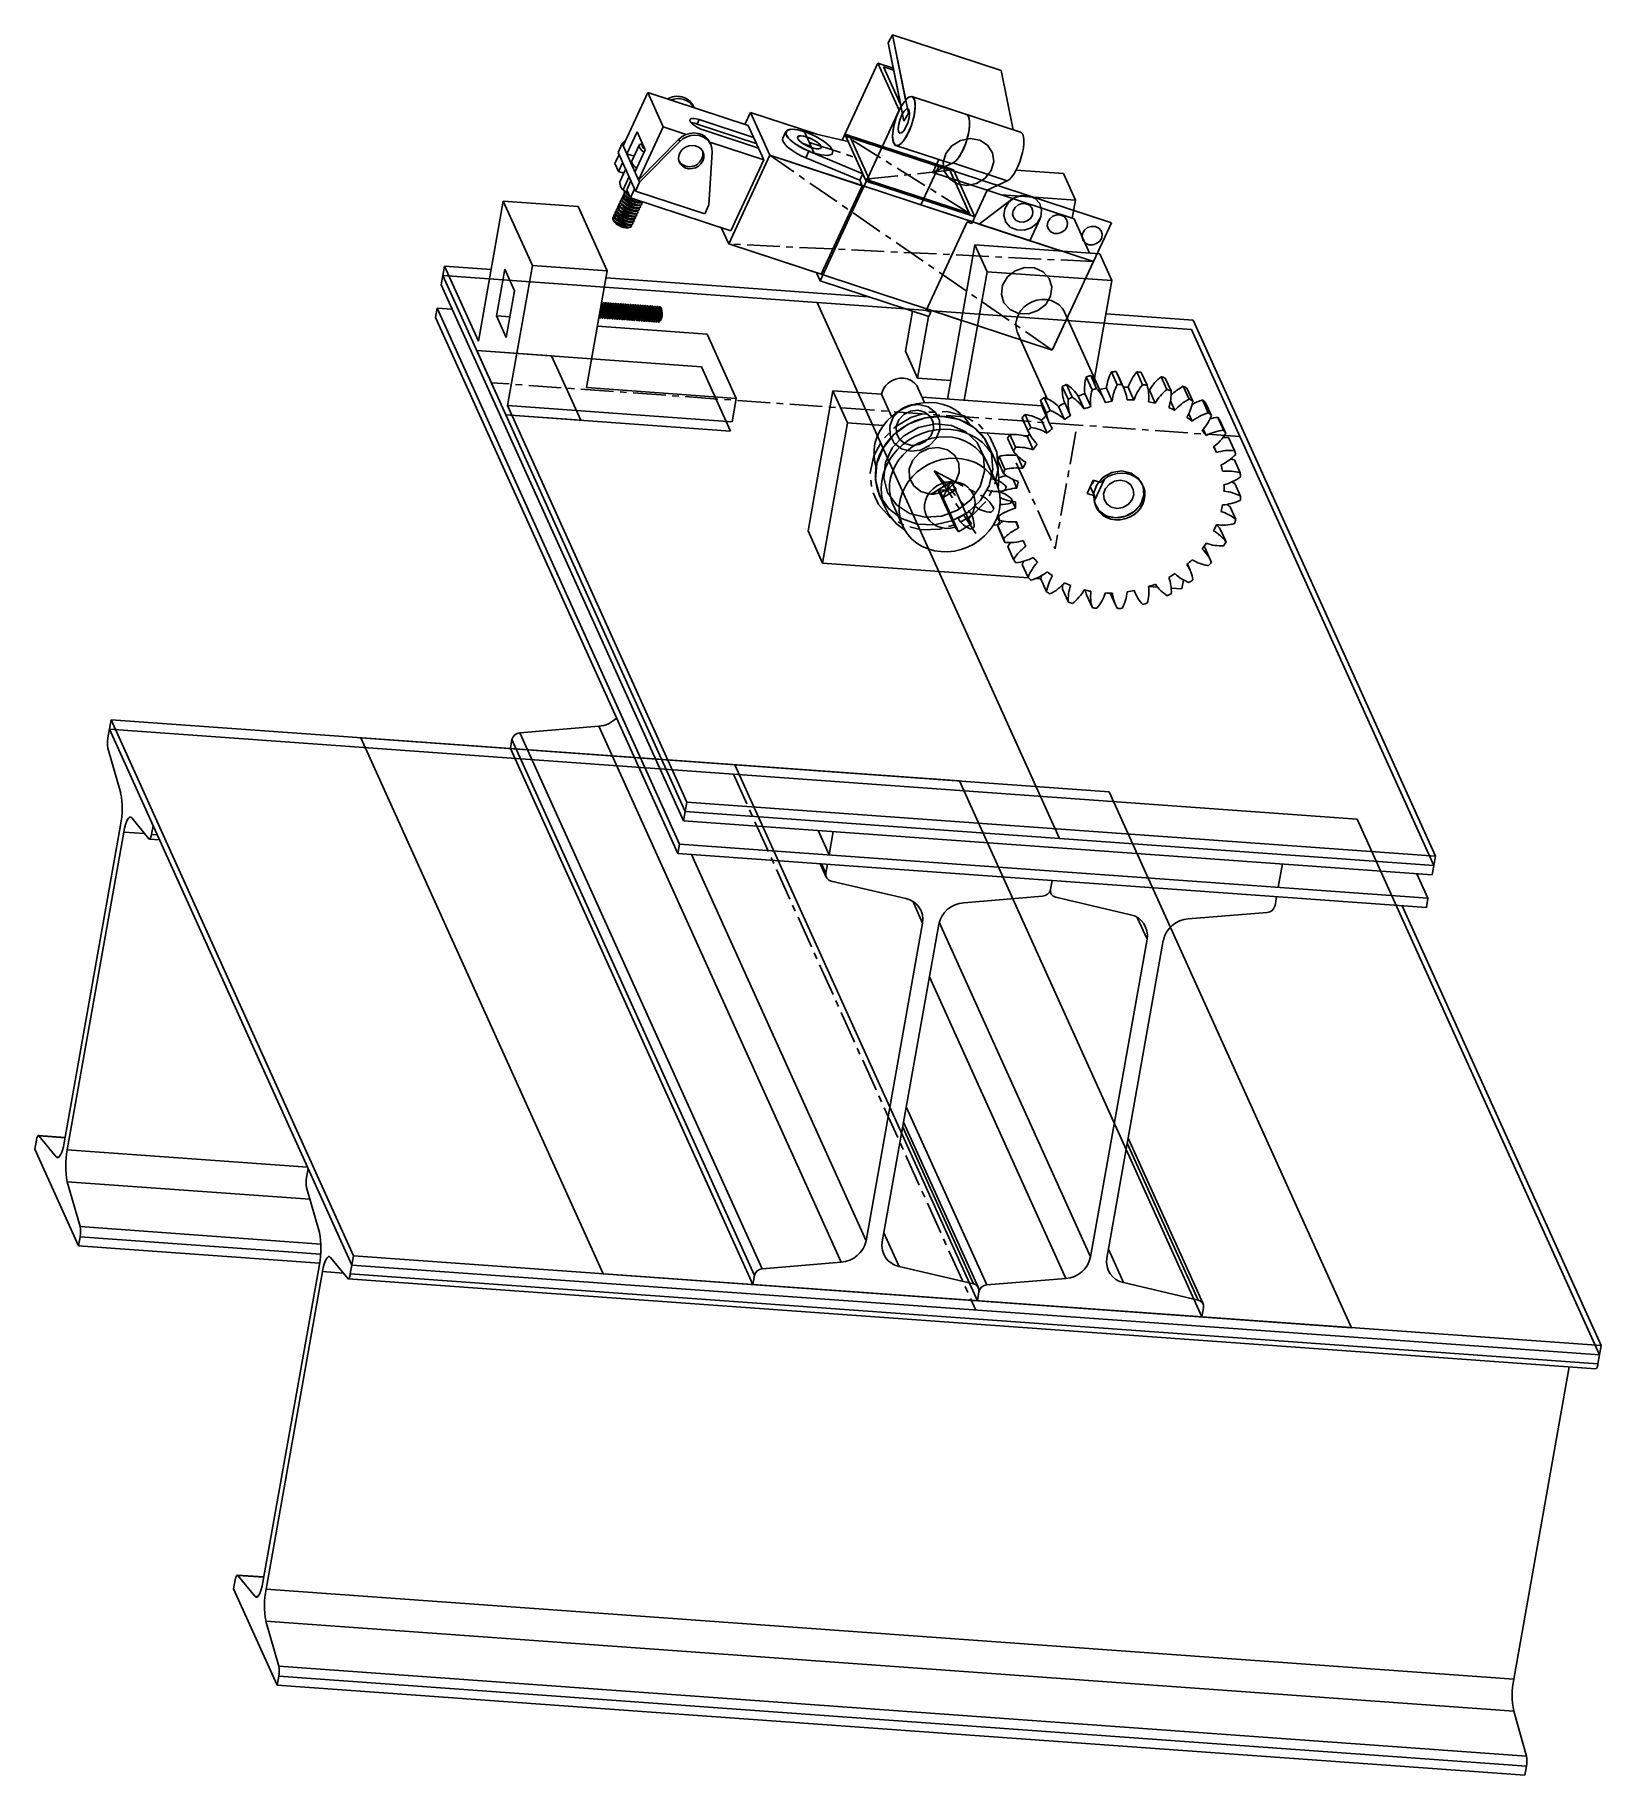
# Model space of a CAD drawing. Header units: millimetres. Extents: x -449 to 159, y -561 to 114.
import ezdxf

# ---------------------------------------------------------------- set-up
doc = ezdxf.new("R2010")
doc.units = ezdxf.units.MM
doc.header["$PDSIZE"] = -1
doc.linetypes.add('CENTERX2', pattern=[20.32, 12.7, -2.54, 2.54, -2.54])

msp = doc.modelspace()

# ---------------------------------------------------------------- linework, layer by layer
at = {"color": 7, "linetype": 'Continuous'}
for p, q in [((-117.78, 111.33), (-116.08, 114.42)), ((-111.62, 80.94), (-117.78, 111.33)), ((-109.91, 84.03), (-116.08, 114.42)), ((-111.62, 80.94), (-109.91, 84.03)), ((-152.24, 77.36), (-133.22, 72.98)), ((-134.16, 75.06), (-134.53, 75.9)), ((-134.53, 75.9), (-94.14, 62.63)), ((-126.25, 57.58), (-134.53, 75.9)), ((-134.53, 75.9), (-132.74, 75.31)), ((-126.63, 58.41), (-134.16, 75.06)), ((-93.77, 61.8), (-134.16, 75.06)), ((-134.16, 75.06), (-93.77, 61.8)), ((-124.46, 56.99), (-132.74, 75.31)), ((-179.67, 33.21), (-163.73, 67.62)), ((-38.07, 26.36), (-163.73, 67.62)), ((-148.58, 69.26), (-127.57, 60.49)), ((-127.57, 60.49), (-133.22, 72.98)), ((-105.1, 48.37), (-98.12, 63.42)), ((-31.09, 41.41), (-98.12, 63.42)), ((-93.77, 61.8), (-94.14, 62.63)), ((-85.86, 44.32), (-94.14, 62.63)), ((-94.14, 62.63), (-92.35, 62.04)), ((-86.24, 45.15), (-93.77, 61.8)), ((-84.07, 43.73), (-92.35, 62.04)), ((-86.24, 45.15), (-126.63, 58.41)), ((-126.63, 58.41), (-126.25, 57.58)), ((-126.63, 58.41), (-86.24, 45.15)), ((-126.25, 57.58), (-85.86, 44.32)), ((-126.25, 57.58), (-124.46, 56.99)), ((-38.07, 26.36), (-105.1, 48.37)), ((-82.44, 40.93), (-69.83, 50.42)), ((-86.24, 45.15), (-85.86, 44.32)), ((-85.86, 44.32), (-84.07, 43.73)), ((-62.75, 34.47), (-82.44, 40.93)), ((-62.75, 34.47), (-58.76, 43.07)), ((-38.07, 26.36), (-31.09, 41.41)), ((-54.01, -8.05), (-179.67, 33.21)), ((0, 0), (-290.65, 20.96)), ((-290.65, 20.96), (-196.55, -187.18)), ((-54.01, -8.05), (-38.07, 26.36)), ((-51.23, -197.66), (-145.32, 10.48)), ((0, 0), (94.1, -208.14)), ((-266.18, -33.16), (-277.48, -8.18)), ((-277.48, -8.18), (-190.28, -14.47)), ((-266.18, -33.16), (-277.48, -8.18)), ((-277.48, -8.18), (-248.41, -10.28)), ((-237.12, -35.25), (-248.41, -10.28)), ((-178.99, -39.44), (-190.28, -14.47)), ((-266.18, -33.16), (-178.99, -39.44)), ((-266.18, -33.16), (-237.12, -35.25)), ((-98.46, -62.36), (-93.37, -59.21)), ((-93.37, -59.21), (-91.39, -62.18)), ((-98.46, -62.36), (-96.48, -65.33)), ((-96.48, -65.33), (-91.39, -62.18)), ((-420.07, -155.18), (64.34, -190.11)), ((-420.07, -155.18), (-325.97, -363.32)), ((-322.54, -158.54), (-31.89, -179.5)), ((-322.54, -158.54), (-228.45, -366.68)), ((-264.41, -162.73), (-90.02, -175.3)), ((-264.41, -162.73), (-170.32, -370.87)), ((-177.22, -169.02), (-83.12, -377.16)), ((-90.02, -175.3), (4.07, -383.44)), ((-31.89, -179.5), (62.2, -387.64)), ((94.1, -208.14), (-196.55, -187.18)), ((64.34, -190.11), (158.44, -398.25)), ((-325.97, -363.32), (158.44, -398.25)), ((-228.45, -366.68), (62.2, -387.64)), ((-170.32, -370.87), (4.07, -383.44))]:
    msp.add_line(p, q, dxfattribs=at)
at = {"color": 7, "linetype": 'Continuous', "lineweight": 25}
for p, q in [((-117.78, 111.33), (-116.08, 114.42)), ((-112.76, 86.57), (-117.78, 111.33)), ((-110.96, 89.19), (-116.08, 114.42)), ((-73.89, 100.57), (-116.08, 114.42)), ((-135.63, 73.54), (-121.78, 103.42)), ((-121.78, 103.42), (-113.5, 85.1)), ((-121.78, 103.42), (-115.78, 101.45)), ((-115.62, 100.69), (-119.61, 102)), ((-112.86, 87.08), (-119.61, 102)), ((-69.22, 77.55), (-73.89, 100.57)), ((-211.09, 91.97), (-220.66, 71.33)), ((-172.1, 79.17), (-211.09, 91.97)), ((-205.07, 78.65), (-211.09, 91.97)), ((-66.31, 76.59), (-108.5, 90.44)), ((-193.05, 86.04), (-193.36, 86.74)), ((-191.87, 79.78), (-191.07, 81.5)), ((-191.07, 81.5), (-170.03, 74.59)), ((-173.42, 79.6), (-171.26, 84.27)), ((-171.26, 84.27), (-163.73, 67.62)), ((-171.26, 84.27), (-145.45, 75.8)), ((-113.5, 85.1), (-144.19, 18.87)), ((-219.25, 68.2), (-215.26, 76.8)), ((-215.26, 76.8), (-212.06, 69.73)), ((-214.64, 58), (-205.07, 78.65)), ((-196.18, 75.73), (-205.07, 78.65)), ((-191.87, 79.78), (-168.98, 72.26)), ((-189.19, 77.33), (-168.15, 70.42)), ((-166.08, 65.85), (-172.1, 79.17)), ((-157.42, 76.84), (-158.61, 74.26)), ((-152.24, 77.36), (-133.22, 72.98)), ((-222.25, 67.88), (-223.85, 64.44)), ((-222.63, 68.72), (-221.04, 72.16)), ((-215.85, 53.73), (-222.63, 68.72)), ((-219.6, 73.62), (-221.04, 72.16)), ((-221.04, 72.16), (-214.26, 57.17)), ((-216.37, 67.26), (-219.25, 68.2)), ((-214.39, 71.53), (-217.26, 65.34)), ((-216.05, 61.13), (-212.06, 69.73)), ((-199.04, 73.84), (-214.64, 58)), ((-198.66, 73.01), (-214.26, 57.17)), ((-213.17, 72.18), (-213.76, 72)), ((-199.04, 73.84), (-198.66, 73.01)), ((-186.07, 68.87), (-187.33, 48.33)), ((-166.08, 65.85), (-187.03, 72.72)), ((-186.59, 71.75), (-186.96, 72.59)), ((-179.67, 33.21), (-163.73, 67.62)), ((-163.73, 67.62), (-127.83, 55.83)), ((-150.48, 72.13), (-150.98, 72.28)), ((-149.77, 66.68), (-148.58, 69.26)), ((-148.58, 69.26), (-127.57, 60.49)), ((-133.22, 72.98), (-127.57, 60.49)), ((-114.74, 71.44), (-93.64, 64.52)), ((-223.85, 64.44), (-222.44, 61.32)), ((-220.84, 64.76), (-222.44, 61.32)), ((-222.44, 61.32), (-220.39, 60.65)), ((-221.93, 57.32), (-219.68, 62.17)), ((-178.83, 38.32), (-166.08, 65.85)), ((-149.77, 66.68), (-128.77, 57.91)), ((-100.38, 60.98), (-98.06, 65.97)), ((-92.58, 64.64), (-100.38, 60.98)), ((-100.38, 60.98), (-79.28, 54.05)), ((-92.58, 64.64), (-71.49, 57.71)), ((-49.72, 60.58), (-68.05, 61.9)), ((-221.14, 54.63), (-220.97, 54.45)), ((-220.66, 54.25), (-218.42, 59.1)), ((-218.49, 52.58), (-220.66, 54.25)), ((-217.64, 57.69), (-219.24, 54.25)), ((-219.24, 54.25), (-217.83, 51.12)), ((-218.49, 59.56), (-218.42, 59.1)), ((-217.83, 51.12), (-216.23, 54.56)), ((-215.85, 53.73), (-214.26, 57.17)), ((-127.83, 55.83), (-143.77, 21.43)), ((-128.77, 57.91), (-127.57, 60.49)), ((-127.83, 55.83), (-128.77, 57.91)), ((-71.49, 57.71), (-79.28, 54.05)), ((-49.72, 60.58), (-45.02, 50.17)), ((-267.17, 49.84), (-276.83, -4.55)), ((-267.17, 49.84), (-255.87, 24.86)), ((-267.17, 49.84), (-238.1, 47.74)), ((-226.81, 22.77), (-238.1, 47.74)), ((-222.66, 47.74), (-222.77, 47.5)), ((-222.16, 48.82), (-222.28, 48.57)), ((-222.09, 47.81), (-221.69, 47.24)), ((-221.66, 49.89), (-221.78, 49.65)), ((-221.59, 48.89), (-221.19, 48.31)), ((-221.17, 50.97), (-221.28, 50.72)), ((-221.09, 49.96), (-220.69, 49.39)), ((-220.67, 52.04), (-220.78, 51.8)), ((-220.59, 51.04), (-220.19, 50.46)), ((-220.17, 53.12), (-220.28, 52.87)), ((-220.09, 52.11), (-219.69, 51.54)), ((-219.6, 53.19), (-219.19, 52.61)), ((-178.83, 38.32), (-217.83, 51.12)), ((-188.93, 44.89), (-215.85, 53.73)), ((-214.92, 48.02), (-214.22, 48.09)), ((-214.42, 49.1), (-213.72, 49.16)), ((-214.02, 47.36), (-213.91, 47.6)), ((-213.52, 48.43), (-213.41, 48.68)), ((-213.02, 49.51), (-213.01, 49.54)), ((-188.93, 44.89), (-187.33, 48.33)), ((-79.28, 54.05), (-85.26, 41.15)), ((-79.25, 54.06), (-45.59, 43.01)), ((-73.69, 52.24), (-45.02, 50.17)), ((-45.02, 50.17), (-46.25, 43.23)), ((-224.65, 43.44), (-224.68, 43.37)), ((-224.65, 42.89), (-224.31, 42.09)), ((-224.16, 44.51), (-224.27, 44.27)), ((-224.08, 43.51), (-223.68, 42.94)), ((-223.66, 45.59), (-223.77, 45.35)), ((-223.58, 44.59), (-223.18, 44.01)), ((-223.16, 46.66), (-223.27, 46.42)), ((-223.08, 45.66), (-222.68, 45.09)), ((-222.59, 46.74), (-222.18, 46.16)), ((-218.41, 40.49), (-217.71, 40.56)), ((-217.91, 41.57), (-217.21, 41.63)), ((-217.41, 42.64), (-216.71, 42.71)), ((-217.01, 40.91), (-216.9, 41.15)), ((-216.91, 43.72), (-216.22, 43.79)), ((-216.51, 41.98), (-216.4, 42.23)), ((-216.42, 44.79), (-215.72, 44.86)), ((-216.01, 43.06), (-215.9, 43.3)), ((-215.92, 45.87), (-215.22, 45.94)), ((-215.52, 44.13), (-215.4, 44.38)), ((-215.42, 46.95), (-214.72, 47.01)), ((-215.02, 45.21), (-214.9, 45.45)), ((-214.52, 46.28), (-214.41, 46.53)), ((-87.06, 41.74), (-103, 7.33)), ((-87.06, 41.74), (-85.26, 41.15)), ((-84.98, 41.76), (-50.44, 30.42)), ((-45.59, 43.01), (-39.55, 29.64)), ((-218.65, 39.47), (-217.82, 39.72)), ((-217.43, 40.01), (-217.4, 40.08)), ((-182.53, 39.54), (-179.67, 33.21)), ((-143.77, 21.43), (-179.67, 33.21)), ((-84.05, 32.85), (-94.69, -27.03)), ((-84.05, 32.85), (-79.34, 22.44)), ((-84.05, 32.85), (-35.61, 29.36)), ((-35.61, 29.36), (-30.9, 18.95)), ((-290.01, 24.59), (-291.29, 17.33)), ((-290.65, 20.96), (-196.55, -187.18)), ((-290.01, 24.59), (-276.83, -4.55)), ((-271.89, 23.28), (-290.01, 24.59)), ((-269.85, 5.25), (-266.62, 23.38)), ((-266.62, 23.38), (-262.86, 15.06)), ((-255.87, 24.86), (-265.54, -29.53)), ((-255.87, 24.86), (-226.81, 22.77)), ((-226.81, 22.77), (-234.86, -22.56)), ((-144.19, 18.87), (-145.62, 22.03)), ((-79.34, 22.44), (-88.22, -27.5)), ((-30.9, 18.95), (-79.34, 22.44)), ((-291.29, 17.33), (-197.2, -190.81)), ((-266.08, -3.07), (-262.86, 15.06)), ((-125.45, 12.72), (-227.29, 20.06)), ((-144.19, 18.87), (-102, 5.02)), ((-30.9, 18.95), (-37.64, -18.96)), ((-292.9, 8.27), (-293.55, 4.64)), ((-292.9, 8.27), (-287, 7.84)), ((-292.9, 8.27), (-198.81, -199.87)), ((-228.52, 9.72), (-228.81, 10.27)), ((-228.56, 10.25), (-228.7, 10.06)), ((-228.1, 10.4), (-228.3, 10.42)), ((-227.57, 9.65), (-227.86, 10.2)), ((-227.61, 10.18), (-227.75, 9.99)), ((-227.15, 10.33), (-227.35, 10.35)), ((-226.62, 9.59), (-226.92, 10.13)), ((-226.66, 10.11), (-226.8, 9.92)), ((-226.2, 10.27), (-226.4, 10.28)), ((-225.67, 9.52), (-225.97, 10.06)), ((-225.71, 10.04), (-225.85, 9.85)), ((-225.25, 10.2), (-225.45, 10.21)), ((-224.73, 9.45), (-225.02, 9.99)), ((-224.76, 9.97), (-224.91, 9.78)), ((-224.3, 10.13), (-224.5, 10.14)), ((-223.78, 9.38), (-224.07, 9.92)), ((-223.81, 9.9), (-223.96, 9.71)), ((-223.36, 10.06), (-223.55, 10.08)), ((-222.83, 9.31), (-223.12, 9.85)), ((-222.87, 9.84), (-223.01, 9.65)), ((-222.41, 9.99), (-222.6, 10.01)), ((-221.88, 9.24), (-222.17, 9.79)), ((-221.92, 9.77), (-222.06, 9.58)), ((-221.46, 9.92), (-221.65, 9.94)), ((-220.93, 9.18), (-221.22, 9.72)), ((-220.97, 9.7), (-221.11, 9.51)), ((-220.51, 9.86), (-220.71, 9.87)), ((-219.98, 9.11), (-220.27, 9.65)), ((-220.02, 9.63), (-220.16, 9.44)), ((-219.56, 9.79), (-219.76, 9.8)), ((-219.03, 9.04), (-219.32, 9.58)), ((-219.07, 9.56), (-219.21, 9.37)), ((-218.61, 9.72), (-218.81, 9.73)), ((-218.08, 8.97), (-218.38, 9.51)), ((-218.12, 9.49), (-218.26, 9.3)), ((-217.66, 9.65), (-217.86, 9.66)), ((-217.13, 8.9), (-217.43, 9.44)), ((-217.17, 9.43), (-217.31, 9.23)), ((-216.71, 9.58), (-216.91, 9.6)), ((-216.19, 8.83), (-216.48, 9.38)), ((-216.22, 9.36), (-216.36, 9.17)), ((-215.76, 9.51), (-215.96, 9.53)), ((-215.24, 8.77), (-215.53, 9.31)), ((-215.27, 9.29), (-215.42, 9.1)), ((-214.82, 9.45), (-215.01, 9.46)), ((-214.29, 8.7), (-214.58, 9.24)), ((-214.33, 9.22), (-214.47, 9.03)), ((-213.87, 9.38), (-214.06, 9.39)), ((-213.34, 8.63), (-213.63, 9.17)), ((-213.38, 9.15), (-213.52, 8.96)), ((-212.92, 9.31), (-213.11, 9.32)), ((-212.39, 8.56), (-212.68, 9.1)), ((-212.43, 9.08), (-212.57, 8.89)), ((-211.97, 9.24), (-212.17, 9.25)), ((-211.44, 8.49), (-211.73, 9.03)), ((-211.48, 9.02), (-211.62, 8.82)), ((-211.02, 9.17), (-211.22, 9.19)), ((-210.49, 8.42), (-210.78, 8.97)), ((-210.53, 8.95), (-210.67, 8.76)), ((-210.07, 9.1), (-210.27, 9.12)), ((-209.54, 8.35), (-209.84, 8.9)), ((-209.58, 8.88), (-209.72, 8.69)), ((-209.12, 9.03), (-209.32, 9.05)), ((-208.59, 8.29), (-208.89, 8.83)), ((-208.63, 8.81), (-208.77, 8.62)), ((-208.17, 8.97), (-208.37, 8.98)), ((-207.65, 8.22), (-207.94, 8.76)), ((-207.68, 8.74), (-207.82, 8.55)), ((-207.22, 8.9), (-207.42, 8.91)), ((-206.7, 8.15), (-206.99, 8.69)), ((-206.73, 8.67), (-206.88, 8.48)), ((-206.44, 8.84), (-206.47, 8.84)), ((-205.8, 8.16), (-206.27, 8.74)), ((-108.29, 7.09), (-111.05, -8.45)), ((-103, 7.33), (-101.21, 6.74)), ((-89.26, 3.53), (-102.72, 7.95)), ((-101.21, 6.74), (-101.58, 7.57)), ((-293.55, 4.64), (-199.45, -203.5)), ((-269.85, 5.25), (-266.08, -3.07)), ((-264.67, 4.88), (-269.85, 5.25)), ((-188.03, -1.78), (-230.63, 1.3)), ((-229.99, 4.86), (-229.91, 4.71)), ((-229.97, 4.99), (-229.8, 5.22)), ((-229.68, 4.5), (-229.48, 4.49)), ((-229.22, 4.66), (-228.85, 5.15)), ((-229.08, 4.85), (-228.96, 4.64)), ((-228.73, 4.43), (-228.53, 4.42)), ((-228.27, 4.59), (-227.9, 5.08)), ((-228.13, 4.78), (-228.01, 4.57)), ((-227.78, 4.36), (-227.58, 4.35)), ((-227.32, 4.52), (-226.95, 5.02)), ((-227.18, 4.71), (-227.07, 4.5)), ((-226.83, 4.3), (-226.63, 4.28)), ((-226.37, 4.45), (-226, 4.95)), ((-226.23, 4.64), (-226.12, 4.43)), ((-225.88, 4.23), (-225.68, 4.21)), ((-225.42, 4.38), (-225.06, 4.88)), ((-225.28, 4.58), (-225.17, 4.37)), ((-224.93, 4.16), (-224.74, 4.15)), ((-224.47, 4.32), (-224.11, 4.81)), ((-224.33, 4.51), (-224.22, 4.3)), ((-223.98, 4.09), (-223.79, 4.08)), ((-223.52, 4.25), (-223.16, 4.74)), ((-223.38, 4.44), (-223.27, 4.23)), ((-223.03, 4.02), (-222.84, 4.01)), ((-222.58, 4.18), (-222.21, 4.67)), ((-222.43, 4.37), (-222.32, 4.16)), ((-222.09, 3.95), (-221.89, 3.94)), ((-221.63, 4.11), (-221.26, 4.6)), ((-221.48, 4.3), (-221.37, 4.09)), ((-221.14, 3.89), (-220.94, 3.87)), ((-220.68, 4.04), (-220.31, 4.54)), ((-220.54, 4.23), (-220.42, 4.02)), ((-220.19, 3.82), (-219.99, 3.8)), ((-219.73, 3.97), (-219.36, 4.47)), ((-219.59, 4.16), (-219.47, 3.96)), ((-219.24, 3.75), (-219.04, 3.73)), ((-218.78, 3.91), (-218.41, 4.4)), ((-218.64, 4.1), (-218.52, 3.89)), ((-218.29, 3.68), (-218.09, 3.67)), ((-217.83, 3.84), (-217.46, 4.33)), ((-217.69, 4.03), (-217.58, 3.82)), ((-217.34, 3.61), (-217.14, 3.6)), ((-216.88, 3.77), (-216.51, 4.26)), ((-216.74, 3.96), (-216.63, 3.75)), ((-216.39, 3.54), (-216.2, 3.53)), ((-215.93, 3.7), (-215.57, 4.19)), ((-215.79, 3.89), (-215.68, 3.68)), ((-215.44, 3.48), (-215.25, 3.46)), ((-214.98, 3.63), (-214.62, 4.13)), ((-214.84, 3.82), (-214.73, 3.61)), ((-214.49, 3.41), (-214.3, 3.39)), ((-214.04, 3.56), (-213.67, 4.06)), ((-213.89, 3.75), (-213.78, 3.54)), ((-213.55, 3.34), (-213.35, 3.32)), ((-213.09, 3.49), (-212.72, 3.99)), ((-212.94, 3.69), (-212.83, 3.48)), ((-212.6, 3.27), (-212.4, 3.26)), ((-212.14, 3.43), (-211.77, 3.92)), ((-212, 3.62), (-211.88, 3.41)), ((-211.65, 3.2), (-211.45, 3.19)), ((-211.19, 3.36), (-210.82, 3.85)), ((-211.05, 3.55), (-210.93, 3.34)), ((-210.7, 3.13), (-210.5, 3.12)), ((-210.24, 3.29), (-209.87, 3.78)), ((-210.1, 3.48), (-209.98, 3.27)), ((-209.75, 3.06), (-209.55, 3.05)), ((-209.29, 3.22), (-208.92, 3.72)), ((-209.15, 3.41), (-209.04, 3.2)), ((-208.8, 3), (-208.6, 2.98)), ((-208.34, 3.15), (-207.97, 3.65)), ((-208.2, 3.34), (-208.09, 3.13)), ((-207.85, 2.93), (-207.66, 2.91)), ((-207.39, 3.08), (-207.03, 3.58)), ((-207.25, 3.28), (-207.14, 3.07)), ((-206.9, 2.86), (-206.87, 2.86)), ((-206.69, 2.94), (-206.14, 3.43)), ((-102.1, 5.05), (-106.35, -18.86)), ((-102, 5.02), (-101.21, 6.74)), ((-35.67, -23.32), (-49.23, 6.68)), ((0.64, 3.63), (-33.19, 6.07)), ((0.64, 3.63), (94.74, -204.51)), ((-188.03, -1.78), (-176.73, -26.75)), ((-67.46, -1.56), (-55.98, -26.94)), ((-111.05, -8.45), (-106.35, -18.86)), ((-106.35, -18.86), (-93.4, -19.79)), ((-38.56, -23.4), (-40.81, -18.41)), ((-39.1, -17.93), (-36.84, -22.93)), ((-28.78, -21.48), (-31.03, -16.49)), ((-29.28, -16.34), (-27.03, -21.34)), ((-26.22, -22.86), (-28.48, -17.87)), ((-18.96, -21.46), (-21.22, -16.46)), ((-19.5, -16.66), (-17.24, -21.65)), ((-9.53, -23.33), (-11.78, -18.34)), ((-10.18, -18.86), (-7.93, -23.86)), ((-176.73, -26.75), (-234.86, -22.56)), ((-176.73, -26.75), (-178.34, -35.82)), ((-139.2, -23.82), (-148.87, -78.21)), ((-139.2, -23.82), (-133.56, -36.31)), ((-139.2, -23.82), (-120.31, -25.18)), ((-120.31, -25.18), (-116.41, -33.8)), ((-106.68, -21.77), (-106.21, -22.62)), ((-103.6, -28.4), (-106.21, -22.62)), ((-58.06, -29.67), (-104.54, -26.32)), ((-57.15, -26.46), (-54.89, -31.45)), ((-47.87, -27.13), (-50.13, -22.14)), ((-48.53, -21.35), (-46.27, -26.35)), ((-41.7, -30.89), (-43.96, -25.89)), ((-39.11, -29.9), (-41.37, -24.9)), ((-33.97, -27.1), (-36.23, -22.11)), ((-30.77, -27.85), (-33.03, -22.85)), ((-22.31, -27.41), (-24.56, -22.42)), ((-14.08, -28.62), (-16.34, -23.62)), ((-0.9, -27.02), (-3.15, -22.02)), ((-1.74, -22.86), (0.52, -27.85)), ((-265.54, -29.53), (-195.91, -183.55)), ((-178.34, -35.82), (-265.54, -29.53)), ((-64.59, -33.02), (-62.33, -38.02)), ((-56.31, -32.52), (-58.56, -27.52)), ((-57.46, -31.24), (-55.2, -36.23)), ((-49.31, -34.93), (-51.57, -29.93)), ((-46.95, -33.48), (-49.21, -28.48)), ((-6.46, -31.41), (-8.13, -27.73)), ((0.22, -35.66), (-1.07, -32.81)), ((6.55, -32.36), (4.3, -27.37)), ((5.47, -28.47), (7.73, -33.47)), ((-133.56, -36.31), (-143.22, -90.7)), ((-133.56, -36.31), (-119.64, -37.31)), ((-86.67, -36.02), (-86.1, -36.93)), ((-70.58, -40.85), (-82.27, -40.01)), ((-63.5, -39.31), (-65.76, -34.32)), ((-65.55, -34.8), (-65.76, -34.32)), ((-65.55, -34.8), (-63.29, -39.79)), ((-55.99, -40.28), (-58.25, -35.28)), ((5.68, -41.19), (4.57, -38.73)), ((12.5, -39.13), (10.24, -34.13)), ((11.12, -35.46), (13.38, -40.45)), ((-76.43, -50.27), (-78.69, -45.27)), ((-69.14, -47.23), (-71.39, -42.23)), ((-70.52, -40.76), (-68.26, -45.76)), ((-63.46, -41.37), (-65.32, -41.23)), ((-61.44, -46.7), (-63.69, -41.7)), ((9.67, -47.75), (8.65, -45.49)), ((16.69, -47.02), (14.43, -42.02)), ((-75.62, -59.93), (-79.39, -51.6)), ((-72.97, -55.91), (-75.23, -50.92)), ((-74.69, -49.34), (-72.43, -54.33)), ((-65.41, -53.92), (-67.64, -48.99)), ((18.92, -55.69), (16.66, -50.69)), ((-101, -63.94), (-93.15, -59.08)), ((-93.18, -59.09), (-86.58, -73.67)), ((-91.67, -59.16), (-92.61, -60.35)), ((-67.75, -61.61), (-69.24, -58.32)), ((-38.15, -58.52), (-40.54, -63.68)), ((-38.49, -60.1), (-38.83, -59.99)), ((-37.81, -58.63), (-38.49, -60.1)), ((-35.22, -59.48), (-38.15, -58.52)), ((-37.64, -66.48), (-33.76, -58.11)), ((19.11, -64.76), (16.86, -59.76)), ((-121.06, -64.43), (-118.8, -69.42)), ((-101, -63.94), (-102.05, -63.86)), ((-98.27, -62.24), (-91.68, -76.82)), ((-90.46, -78.65), (-97.96, -62.05)), ((-97.7, -63.5), (-96.48, -65.33)), ((-96.48, -65.33), (-91.7, -62.37)), ((-68.34, -69.45), (-69.55, -66.78)), ((-40.54, -63.68), (-37.62, -64.64)), ((-39.28, -60.96), (-37.62, -64.64)), ((-115.84, -68.08), (-112.07, -76.41)), ((-86.58, -73.67), (-85.37, -75.5)), ((-74.82, -73.98), (-75.36, -72.79)), ((-74.64, -74.06), (-75.29, -72.61)), ((-75.06, -71.93), (-74.82, -72.47)), ((17.25, -73.84), (15, -68.84)), ((-148.87, -78.21), (-143.22, -90.7)), ((-91.68, -76.82), (-90.46, -78.65)), ((-90.46, -78.65), (-85.37, -75.5)), ((-75.2, -76.24), (-72.94, -81.24)), ((-72.4, -82.73), (-74.66, -77.73)), ((-67.17, -77.09), (-68.24, -74.72)), ((13.42, -82.52), (11.16, -77.52)), ((-71.35, -84.3), (-69.09, -89.29)), ((7.58, -89.95), (5.32, -84.96)), ((-63.25, -96.47), (-143.22, -90.7)), ((-65.7, -91.28), (-63.44, -96.28)), ((-0.51, -93.52), (-1.57, -91.17)), ((-58.48, -96.81), (-60.36, -96.68)), ((-58.49, -96.9), (-56.23, -101.89)), ((-50.05, -100.9), (-47.79, -105.89)), ((-13.14, -100.08), (-16.57, -99.84)), ((-3.71, -100.76), (-7.84, -100.47)), ((-3.09, -97.26), (-3.71, -100.76)), ((-40.73, -103.1), (-38.47, -108.09)), ((-31.53, -102.38), (-29.49, -106.89)), ((-22.29, -101.43), (-21.74, -102.64)), ((-419.43, -151.55), (-420.69, -158.65)), ((-420.07, -155.18), (-325.97, -363.32)), ((-419.43, -151.55), (-325.33, -359.69)), ((-419.43, -151.55), (-264.41, -162.73)), ((-230.11, -154.11), (-260.72, -156.6)), ((-136.02, -362.24), (-230.11, -154.11)), ((-263.8, -159.26), (-264.41, -162.73)), ((-169.7, -367.4), (-263.8, -159.26)), ((-166.62, -364.74), (-260.72, -156.6)), ((-415.73, -180.04), (-420.69, -162.59)), ((-170.32, -370.87), (-264.41, -162.73)), ((-195.91, -183.55), (-197.2, -190.81)), ((-196.55, -187.18), (94.1, -208.14)), ((94.74, -204.51), (-195.91, -183.55)), ((-437.67, -315.84), (-415.75, -192.46)), ((-414.53, -195.16), (-436.45, -318.54)), ((-406.46, -195.74), (-414.53, -195.16)), ((-404.75, -197.85), (-411.37, -189.7)), ((-403.13, -192.64), (-403.75, -196.12)), ((-197.2, -190.81), (93.45, -211.77)), ((-140.68, -204.06), (-144.97, -194.57)), ((-139.07, -195), (-140.68, -204.06)), ((-404.58, -197.96), (-400.6, -198.25)), ((-401.49, -196.28), (-403.75, -196.12)), ((-198.81, -199.87), (-199.45, -203.5)), ((-198.81, -199.87), (91.84, -220.83)), ((-199.45, -203.5), (91.2, -224.46)), ((-126.33, -353.89), (-194.15, -203.88)), ((-144.11, -207.49), (-141.76, -212.69)), ((-141.94, -211.16), (-143.58, -207.53)), ((-141.32, -207.69), (-141.94, -211.16)), ((35.32, -207.57), (33.71, -216.64)), ((94.74, -204.51), (93.45, -211.77)), ((-139.87, -214.19), (-110.92, -220.98)), ((-54.74, -217.45), (-54.13, -213.98)), ((87.55, -211.34), (91.84, -220.83)), ((-104.41, -230.51), (-108.22, -222.07)), ((-88.43, -222.6), (-57.82, -220.1)), ((-54.95, -218.12), (-54.56, -218.98)), ((-52.68, -220.48), (-23.72, -227.27)), ((32.45, -223.74), (33.07, -220.27)), ((91.84, -220.83), (91.2, -224.46)), ((-17.21, -236.79), (-21.03, -228.36)), ((-1.23, -228.89), (29.38, -226.39)), ((81.85, -223.78), (159.09, -394.62)), ((-104.41, -230.51), (-126.33, -353.89)), ((-120.03, -354.34), (-98.11, -230.96)), ((-39.14, -360.17), (-97.92, -230.14)), ((-17.21, -236.79), (-39.14, -360.17)), ((-32.84, -360.63), (-10.92, -237.25)), ((-48.82, -368.53), (-101.75, -251.45)), ((-79.43, -371.03), (-110.71, -301.85)), ((-84.57, -370.66), (-112.11, -309.74)), ((-82.69, -372.15), (-111.77, -307.83)), ((-449.07, -318.36), (-448.45, -314.88)), ((-437.31, -313.78), (-447.62, -313.04)), ((-447.45, -313.15), (-440.83, -321.3)), ((-437.32, -313.88), (-447.45, -313.15)), ((2.62, -376.95), (-24.91, -316.03)), ((4.51, -378.44), (-24.57, -314.11)), ((-432.13, -355.82), (-449.07, -318.36)), ((-439.67, -321.38), (-440.83, -321.3)), ((-343.17, -325.27), (-436.45, -318.54)), ((-436.47, -330.96), (-431.51, -348.4)), ((-342.26, -337.76), (-436.47, -330.96)), ((-343.53, -329.32), (-342.91, -325.85)), ((-338.57, -350.71), (-343.53, -333.27)), ((-338.01, -355.15), (-431.51, -348.4)), ((-113.53, -363.87), (-119.41, -350.85)), ((-431.51, -352.35), (-432.13, -355.82)), ((-338.5, -362.57), (-432.13, -355.82)), ((-338.1, -359.08), (-431.51, -352.35)), ((-26.33, -370.15), (-32.22, -357.13)), ((-360.51, -486.51), (-338.59, -363.13)), ((-327.59, -368.52), (-334.21, -360.37)), ((-325.33, -359.69), (-326.59, -366.79)), ((-325.97, -363.32), (158.44, -398.25)), ((-325.33, -359.69), (159.09, -394.62)), ((-136.02, -362.24), (-166.62, -364.74)), ((-84.57, -370.66), (-113.53, -363.87)), ((-337.37, -365.84), (-359.29, -489.22)), ((-329.3, -366.42), (-337.37, -365.84)), ((-327.42, -368.63), (157, -403.57)), ((157.83, -401.72), (-326.59, -366.79)), ((-169.7, -367.4), (-170.32, -370.87)), ((-48.82, -368.53), (-79.43, -371.03)), ((2.62, -376.95), (-26.33, -370.15)), ((-83.12, -377.16), (-82.5, -373.68)), ((4.07, -383.44), (4.69, -379.97)), ((159.09, -394.62), (157.83, -401.72)), ((146.68, -402.82), (125.13, -524.15)), ((-371.91, -489.03), (-371.29, -485.56)), ((-360.15, -484.46), (-370.46, -483.71)), ((-370.29, -483.82), (-363.67, -491.97)), ((-360.16, -484.55), (-370.29, -483.82)), ((-354.97, -526.5), (-371.91, -489.03)), ((-362.51, -492.06), (-363.67, -491.97)), ((125.13, -524.15), (-359.29, -489.22)), ((-359.31, -501.64), (-354.35, -519.08)), ((125.11, -536.57), (-359.31, -501.64)), ((130.07, -554.01), (-354.35, -519.08)), ((-354.35, -523.02), (-354.97, -526.5)), ((129.45, -561.43), (-354.97, -526.5)), ((130.06, -557.95), (-354.35, -523.02)), ((125.11, -536.57), (130.07, -554.01)), ((130.06, -557.95), (129.45, -561.43))]:
    msp.add_line(p, q, dxfattribs=at)
at = {"color": 7, "linetype": 'CENTERX2'}
for p, q in [((-111.62, 80.94), (-115.9, 102.05)), ((-146.46, 68.47), (-150.23, 76.8)), ((-86.24, 45.15), (-134.16, 75.06)), ((-54.01, -8.05), (-163.73, 67.62)), ((-148.35, 72.63), (-130.39, 66.74)), ((-126.63, 58.41), (-93.77, 61.8)), ((-38.07, 26.36), (-179.67, 33.21)), ((18.82, -41.63), (-271.83, -20.67)), ((-44.9, -39.8), (-52.95, -85.13)), ((-68.01, -51.83), (-52.95, -85.13)), ((-99.87, -54.85), (-83.65, -79.19)), ((-99.87, -54.85), (-86.29, -70.67)), ((-99.87, -54.85), (-80.83, -64.93)), ((-96.48, -65.33), (-93.37, -59.21)), ((-98.46, -62.36), (-91.39, -62.18)), ((-90.58, -73.33), (-86.29, -70.67)), ((-177.86, -172.64), (-83.77, -380.78))]:
    msp.add_line(p, q, dxfattribs=at)
at = {"color": 7, "linetype": 'Continuous', "lineweight": 25, "flags": 128}
for points in [[(-110.96, 89.19), (-110.15, 89.95), (-109.39, 90.39), (-108.72, 90.49), (-108.14, 90.25), (-107.69, 89.68), (-107.39, 88.79), (-107.23, 87.62), (-107.23, 86.22), (-107.38, 84.63), (-107.69, 82.9), (-108.14, 81.1), (-108.71, 79.3), (-109.39, 77.56), (-110.14, 75.94), (-110.95, 74.49), (-111.78, 73.28), (-112.61, 72.34), (-113.4, 71.71), (-114.13, 71.41), (-114.77, 71.45), (-115.29, 71.83), (-115.68, 72.54), (-115.93, 73.54), (-116.02, 74.81), (-115.96, 76.3), (-115.74, 77.96), (-115.37, 79.72), (-114.87, 81.53), (-114.25, 83.31), (-113.54, 85.02), (-112.76, 86.57)], [(-191.07, 81.5), (-192.3, 81.83), (-193.35, 81.96), (-194.14, 81.89), (-194.6, 81.62), (-194.7, 81.17), (-194.44, 80.58), (-193.82, 79.89), (-192.9, 79.16), (-191.76, 78.46), (-190.49, 77.83), (-189.19, 77.33)], [(-87.4, 83.52), (-87.05, 83.32), (-86.6, 82.75), (-86.29, 81.87), (-86.13, 80.7), (-86.13, 79.29), (-86.29, 77.7), (-86.6, 75.97), (-87.05, 74.18), (-87.62, 72.38), (-88.29, 70.63), (-89.05, 69.01), (-89.86, 67.57), (-90.69, 66.35), (-91.52, 65.42), (-92.31, 64.79), (-93.04, 64.49), (-93.64, 64.52)], [(-92.58, 64.64), (-91.79, 65.17), (-90.96, 66.02), (-90.1, 67.18), (-89.27, 68.6), (-88.48, 70.21), (-87.76, 71.97), (-87.15, 73.81), (-86.67, 75.65), (-86.33, 77.43), (-86.15, 79.09), (-86.13, 80.55), (-86.27, 81.77), (-86.58, 82.7), (-87.03, 83.31), (-87.4, 83.52)], [(-186.96, 72.59), (-186.97, 72.59), (-187.73, 73.84), (-188.79, 74.88), (-190.09, 75.67), (-191.57, 76.15), (-193.15, 76.32), (-194.77, 76.15), (-196.34, 75.67), (-197.78, 74.88), (-199.04, 73.84)], [(-186.07, 68.87), (-186.15, 70.36), (-186.59, 71.76), (-187.35, 73.01), (-188.41, 74.05), (-189.71, 74.83), (-191.19, 75.32), (-192.77, 75.48), (-194.39, 75.32), (-195.96, 74.83), (-197.41, 74.05), (-198.66, 73.01)], [(-152.24, 77.36), (-153.75, 77.64), (-155.06, 77.73), (-156.12, 77.64), (-156.91, 77.37), (-157.38, 76.92), (-157.52, 76.32), (-157.32, 75.58), (-156.8, 74.73), (-155.97, 73.81), (-154.86, 72.85), (-153.52, 71.88), (-151.98, 70.93), (-150.32, 70.05), (-148.58, 69.26)], [(-149.29, 74.71), (-150.46, 75.03), (-151.48, 75.18), (-152.27, 75.13), (-152.76, 74.9), (-152.93, 74.5), (-152.76, 73.96), (-152.26, 73.32), (-151.47, 72.64), (-150.45, 71.95), (-149.27, 71.31), (-148.02, 70.77), (-146.8, 70.37), (-145.69, 70.14), (-144.78, 70.09), (-144.14, 70.23), (-143.8, 70.55), (-143.8, 71.02), (-144.14, 71.61), (-144.79, 72.28), (-145.71, 72.98), (-146.82, 73.65), (-148.04, 74.24), (-149.29, 74.71)], [(-71.49, 57.71), (-70.7, 58.24), (-69.86, 59.1), (-69.01, 60.26), (-68.17, 61.67), (-67.38, 63.29), (-66.67, 65.05), (-66.06, 66.88), (-65.57, 68.73), (-65.23, 70.51), (-65.05, 72.16), (-65.03, 73.63), (-65.18, 74.85), (-65.48, 75.78), (-65.93, 76.38), (-66.31, 76.59)], [(-213.76, 72), (-214.12, 71.83), (-214.42, 71.44), (-214.41, 70.91), (-214.07, 70.27), (-213.43, 69.54), (-212.53, 68.78), (-212.51, 68.76)], [(-213.14, 72.12), (-213.28, 71.99), (-213.4, 71.54), (-213.19, 70.97), (-212.66, 70.3), (-212.07, 69.75)], [(-189.73, 65.47), (-189.36, 66.69), (-189.35, 67.92), (-189.7, 69.08), (-190.38, 70.08), (-191.35, 70.85), (-192.54, 71.33), (-193.84, 71.49), (-195.18, 71.31), (-196.44, 70.8), (-197.54, 70.01), (-198.39, 68.99), (-198.94, 67.82), (-199.13, 66.58), (-198.96, 65.37), (-198.44, 64.28), (-197.6, 63.38), (-196.51, 62.75), (-195.26, 62.43), (-193.92, 62.45), (-192.61, 62.79), (-191.42, 63.45), (-190.44, 64.36), (-189.73, 65.47)], [(-158.61, 74.26), (-158.71, 73.74), (-158.52, 73), (-158, 72.15), (-157.17, 71.23), (-156.06, 70.27), (-154.71, 69.3), (-153.18, 68.35), (-151.51, 67.47), (-149.77, 66.68)], [(-217.26, 65.34), (-217.29, 65.25), (-217.28, 64.72), (-216.94, 64.08), (-216.3, 63.35), (-215.4, 62.59), (-215.38, 62.57)], [(-222.77, 47.5), (-222.81, 47.28), (-222.63, 46.8), (-222.13, 46.23), (-221.37, 45.62), (-220.41, 45.03), (-219.34, 44.51), (-218.25, 44.1), (-217.24, 43.85), (-216.4, 43.78), (-215.81, 43.88), (-215.52, 44.13)], [(-222.22, 48.04), (-222.56, 47.88), (-222.7, 47.52), (-222.51, 47.04), (-222.02, 46.47), (-221.26, 45.86), (-220.3, 45.27), (-219.23, 44.75), (-218.14, 44.35), (-217.13, 44.1), (-216.29, 44.02), (-215.69, 44.12), (-215.39, 44.4), (-215.42, 44.82), (-215.45, 44.91)], [(-222.28, 48.57), (-222.31, 48.36), (-222.13, 47.87), (-221.63, 47.3), (-220.87, 46.69), (-219.91, 46.1), (-218.84, 45.58), (-217.75, 45.18), (-216.74, 44.93), (-215.9, 44.85), (-215.31, 44.95), (-215.02, 45.21)], [(-221.73, 49.12), (-222.06, 48.95), (-222.2, 48.6), (-222.01, 48.12), (-221.52, 47.54), (-220.76, 46.94), (-219.8, 46.35), (-218.73, 45.83), (-217.64, 45.42), (-216.63, 45.17), (-215.79, 45.09), (-215.19, 45.2), (-214.89, 45.47), (-214.92, 45.9), (-214.95, 45.98)], [(-221.78, 49.65), (-221.82, 49.43), (-221.63, 48.95), (-221.13, 48.38), (-220.37, 47.77), (-219.41, 47.18), (-218.34, 46.66), (-217.25, 46.26), (-216.25, 46), (-215.41, 45.93), (-214.81, 46.03), (-214.52, 46.28)], [(-221.23, 50.19), (-221.56, 50.03), (-221.7, 49.67), (-221.52, 49.19), (-221.02, 48.62), (-220.26, 48.01), (-219.3, 47.42), (-218.23, 46.9), (-217.14, 46.5), (-216.13, 46.25), (-215.29, 46.17), (-214.7, 46.27), (-214.4, 46.55), (-214.42, 46.97), (-214.46, 47.06)], [(-221.28, 50.72), (-221.32, 50.51), (-221.13, 50.02), (-220.64, 49.45), (-219.87, 48.84), (-218.92, 48.25), (-217.85, 47.73), (-216.76, 47.33), (-215.75, 47.08), (-214.91, 47), (-214.31, 47.1), (-214.02, 47.36)], [(-220.73, 51.27), (-221.06, 51.1), (-221.2, 50.75), (-221.02, 50.27), (-220.52, 49.69), (-219.76, 49.09), (-218.8, 48.5), (-217.73, 47.98), (-216.64, 47.57), (-215.63, 47.32), (-214.79, 47.24), (-214.2, 47.35), (-213.9, 47.62), (-213.92, 48.05), (-213.96, 48.13)], [(-220.78, 51.8), (-220.82, 51.58), (-220.63, 51.1), (-220.14, 50.53), (-219.38, 49.92), (-218.42, 49.33), (-217.35, 48.81), (-216.26, 48.41), (-215.25, 48.15), (-214.41, 48.08), (-213.81, 48.18), (-213.52, 48.43)], [(-220.23, 52.34), (-220.57, 52.18), (-220.71, 51.82), (-220.52, 51.34), (-220.02, 50.77), (-219.26, 50.16), (-218.31, 49.57), (-217.23, 49.05), (-216.15, 48.65), (-215.14, 48.4), (-214.3, 48.32), (-213.7, 48.42), (-213.4, 48.7), (-213.42, 49.12), (-213.46, 49.21)], [(-220.28, 52.87), (-220.32, 52.66), (-220.13, 52.17), (-219.64, 51.6), (-218.88, 50.99), (-217.92, 50.4), (-216.85, 49.88), (-215.76, 49.48), (-214.75, 49.23), (-213.91, 49.15), (-213.31, 49.25), (-213.02, 49.51)], [(-219.83, 53.39), (-220.07, 53.25), (-220.21, 52.9), (-220.02, 52.42), (-219.53, 51.85), (-218.77, 51.24), (-217.81, 50.65), (-216.74, 50.13), (-215.65, 49.72), (-214.64, 49.47), (-213.8, 49.39), (-213.2, 49.5), (-213.08, 49.56)], [(-224.68, 43.37), (-224.71, 43.05), (-224.44, 42.54), (-223.87, 41.95), (-223.06, 41.34), (-222.06, 40.77)], [(-224.22, 43.74), (-224.55, 43.58), (-224.69, 43.22), (-224.51, 42.74), (-224.01, 42.17), (-223.25, 41.56), (-222.29, 40.97), (-221.22, 40.45), (-220.13, 40.05), (-219.12, 39.8), (-218.28, 39.72), (-217.69, 39.82), (-217.39, 40.1), (-217.41, 40.52), (-217.45, 40.6)], [(-224.27, 44.27), (-224.31, 44.05), (-224.12, 43.57), (-223.63, 43), (-222.86, 42.39), (-221.91, 41.8), (-220.83, 41.28), (-219.75, 40.88), (-218.74, 40.63), (-217.9, 40.55), (-217.3, 40.65), (-217.01, 40.91)], [(-223.72, 44.82), (-224.05, 44.65), (-224.19, 44.3), (-224.01, 43.81), (-223.51, 43.24), (-222.75, 42.64), (-221.79, 42.05), (-220.72, 41.53), (-219.63, 41.12), (-218.62, 40.87), (-217.78, 40.79), (-217.19, 40.9), (-216.89, 41.17), (-216.91, 41.6), (-216.95, 41.68)], [(-223.77, 45.35), (-223.81, 45.13), (-223.62, 44.65), (-223.13, 44.08), (-222.37, 43.47), (-221.41, 42.88), (-220.34, 42.36), (-219.25, 41.95), (-218.24, 41.7), (-217.4, 41.62), (-216.8, 41.73), (-216.51, 41.98)], [(-223.22, 45.89), (-223.56, 45.73), (-223.7, 45.37), (-223.51, 44.89), (-223.01, 44.32), (-222.25, 43.71), (-221.29, 43.12), (-220.22, 42.6), (-219.14, 42.2), (-218.13, 41.95), (-217.29, 41.87), (-216.69, 41.97), (-216.39, 42.25), (-216.41, 42.67), (-216.45, 42.75)], [(-223.27, 46.42), (-223.31, 46.2), (-223.12, 45.72), (-222.63, 45.15), (-221.87, 44.54), (-220.91, 43.95), (-219.84, 43.43), (-218.75, 43.03), (-217.74, 42.78), (-216.9, 42.7), (-216.3, 42.8), (-216.01, 43.06)], [(-222.72, 46.97), (-223.06, 46.8), (-223.2, 46.45), (-223.01, 45.96), (-222.52, 45.39), (-221.75, 44.79), (-220.8, 44.2), (-219.73, 43.68), (-218.64, 43.27), (-217.63, 43.02), (-216.79, 42.94), (-216.19, 43.05), (-215.89, 43.32), (-215.91, 43.75), (-215.95, 43.83)], [(-222.06, 40.77), (-220.98, 40.27), (-219.9, 39.9), (-218.92, 39.69), (-218.14, 39.66), (-217.61, 39.81), (-217.43, 40.01)], [(-228.98, 5.15), (-228.76, 5.93), (-228.6, 6.9), (-228.53, 7.93), (-228.54, 8.92), (-228.64, 9.73), (-228.82, 10.27), (-229, 10.46)], [(-228.22, 5.09), (-228.01, 5.87), (-227.85, 6.84), (-227.77, 7.88), (-227.79, 8.86), (-227.89, 9.68), (-228.06, 10.21), (-228.29, 10.42), (-228.55, 10.26), (-228.56, 10.25)], [(-228.03, 5.08), (-227.81, 5.86), (-227.65, 6.83), (-227.58, 7.87), (-227.59, 8.85), (-227.69, 9.66), (-227.87, 10.2), (-228.1, 10.4), (-228.1, 10.4)], [(-227.27, 5.02), (-227.06, 5.8), (-226.9, 6.77), (-226.83, 7.81), (-226.84, 8.8), (-226.94, 9.61), (-227.11, 10.15), (-227.34, 10.35), (-227.6, 10.19), (-227.61, 10.18)], [(-227.08, 5.01), (-226.86, 5.79), (-226.71, 6.76), (-226.63, 7.8), (-226.64, 8.78), (-226.74, 9.59), (-226.92, 10.13), (-227.15, 10.33), (-227.15, 10.33)], [(-226.33, 4.95), (-226.11, 5.74), (-225.95, 6.7), (-225.88, 7.74), (-225.89, 8.73), (-225.99, 9.54), (-226.17, 10.08), (-226.4, 10.28), (-226.65, 10.12), (-226.66, 10.11)], [(-226.13, 4.94), (-225.91, 5.72), (-225.76, 6.69), (-225.68, 7.73), (-225.69, 8.71), (-225.79, 9.52), (-225.97, 10.06), (-226.2, 10.27), (-226.2, 10.27)], [(-225.38, 4.89), (-225.16, 5.67), (-225, 6.64), (-224.93, 7.68), (-224.94, 8.66), (-225.04, 9.47), (-225.22, 10.01), (-225.45, 10.21), (-225.7, 10.05), (-225.71, 10.04)], [(-225.18, 4.87), (-224.96, 5.65), (-224.81, 6.62), (-224.73, 7.66), (-224.74, 8.65), (-224.84, 9.46), (-225.02, 9.99), (-225.25, 10.2), (-225.25, 10.2)], [(-224.43, 4.82), (-224.21, 5.6), (-224.06, 6.57), (-223.98, 7.61), (-223.99, 8.59), (-224.09, 9.4), (-224.27, 9.94), (-224.5, 10.14), (-224.75, 9.99), (-224.76, 9.97)], [(-224.23, 4.8), (-224.01, 5.58), (-223.86, 6.55), (-223.78, 7.59), (-223.8, 8.58), (-223.9, 9.39), (-224.07, 9.93), (-224.3, 10.13), (-224.3, 10.13)], [(-223.48, 4.75), (-223.26, 5.53), (-223.11, 6.5), (-223.03, 7.54), (-223.04, 8.52), (-223.14, 9.33), (-223.32, 9.87), (-223.55, 10.08), (-223.8, 9.92), (-223.81, 9.9)], [(-223.28, 4.73), (-223.07, 5.52), (-222.91, 6.49), (-222.83, 7.52), (-222.85, 8.51), (-222.95, 9.32), (-223.12, 9.86), (-223.35, 10.06), (-223.36, 10.06)], [(-222.53, 4.68), (-222.31, 5.46), (-222.16, 6.43), (-222.08, 7.47), (-222.09, 8.45), (-222.19, 9.26), (-222.37, 9.8), (-222.6, 10.01), (-222.86, 9.85), (-222.87, 9.84)], [(-222.33, 4.67), (-222.12, 5.45), (-221.96, 6.42), (-221.88, 7.46), (-221.9, 8.44), (-222, 9.25), (-222.17, 9.79), (-222.4, 9.99), (-222.41, 9.99)], [(-221.58, 4.61), (-221.36, 5.39), (-221.21, 6.36), (-221.13, 7.4), (-221.15, 8.39), (-221.25, 9.2), (-221.42, 9.74), (-221.65, 9.94), (-221.91, 9.78), (-221.92, 9.77)], [(-221.38, 4.6), (-221.17, 5.38), (-221.01, 6.35), (-220.94, 7.39), (-220.95, 8.37), (-221.05, 9.18), (-221.22, 9.72), (-221.45, 9.92), (-221.46, 9.92)], [(-220.63, 4.54), (-220.42, 5.33), (-220.26, 6.29), (-220.18, 7.33), (-220.2, 8.32), (-220.3, 9.13), (-220.47, 9.67), (-220.7, 9.87), (-220.96, 9.71), (-220.97, 9.7)], [(-220.44, 4.53), (-220.22, 5.31), (-220.06, 6.28), (-219.99, 7.32), (-220, 8.3), (-220.1, 9.11), (-220.28, 9.65), (-220.51, 9.86), (-220.51, 9.86)], [(-219.68, 4.48), (-219.47, 5.26), (-219.31, 6.23), (-219.23, 7.26), (-219.25, 8.25), (-219.35, 9.06), (-219.52, 9.6), (-219.75, 9.8), (-220.01, 9.64), (-220.02, 9.63)], [(-219.49, 4.46), (-219.27, 5.24), (-219.11, 6.21), (-219.04, 7.25), (-219.05, 8.23), (-219.15, 9.05), (-219.33, 9.58), (-219.56, 9.79), (-219.56, 9.79)], [(-218.73, 4.41), (-218.52, 5.19), (-218.36, 6.16), (-218.29, 7.2), (-218.3, 8.18), (-218.4, 8.99), (-218.57, 9.53), (-218.8, 9.73), (-219.06, 9.57), (-219.07, 9.56)], [(-218.54, 4.39), (-218.32, 5.17), (-218.17, 6.14), (-218.09, 7.18), (-218.1, 8.17), (-218.2, 8.98), (-218.38, 9.52), (-218.61, 9.72), (-218.61, 9.72)], [(-217.79, 4.34), (-217.57, 5.12), (-217.41, 6.09), (-217.34, 7.13), (-217.35, 8.11), (-217.45, 8.92), (-217.63, 9.46), (-217.86, 9.66), (-218.11, 9.51), (-218.12, 9.49)], [(-217.59, 4.32), (-217.37, 5.11), (-217.22, 6.07), (-217.14, 7.11), (-217.15, 8.1), (-217.25, 8.91), (-217.43, 9.45), (-217.66, 9.65), (-217.66, 9.65)], [(-216.84, 4.27), (-216.62, 5.05), (-216.46, 6.02), (-216.39, 7.06), (-216.4, 8.04), (-216.5, 8.85), (-216.68, 9.39), (-216.91, 9.6), (-217.16, 9.44), (-217.17, 9.43)], [(-216.64, 4.26), (-216.42, 5.04), (-216.27, 6.01), (-216.19, 7.05), (-216.2, 8.03), (-216.3, 8.84), (-216.48, 9.38), (-216.71, 9.58), (-216.71, 9.58)], [(-215.89, 4.2), (-215.67, 4.98), (-215.52, 5.95), (-215.44, 6.99), (-215.45, 7.98), (-215.55, 8.79), (-215.73, 9.32), (-215.96, 9.53), (-216.21, 9.37), (-216.22, 9.36)], [(-215.69, 4.19), (-215.47, 4.97), (-215.32, 5.94), (-215.24, 6.98), (-215.26, 7.96), (-215.36, 8.77), (-215.53, 9.31), (-215.76, 9.51), (-215.76, 9.51)], [(-214.94, 4.13), (-214.72, 4.91), (-214.57, 5.88), (-214.49, 6.92), (-214.5, 7.91), (-214.6, 8.72), (-214.78, 9.26), (-215.01, 9.46), (-215.26, 9.3), (-215.27, 9.29)], [(-214.74, 4.12), (-214.53, 4.9), (-214.37, 5.87), (-214.29, 6.91), (-214.31, 7.89), (-214.41, 8.7), (-214.58, 9.24), (-214.81, 9.45), (-214.82, 9.45)], [(-213.99, 4.06), (-213.77, 4.85), (-213.62, 5.81), (-213.54, 6.85), (-213.55, 7.84), (-213.65, 8.65), (-213.83, 9.19), (-214.06, 9.39), (-214.32, 9.23), (-214.33, 9.22)], [(-213.79, 4.05), (-213.58, 4.83), (-213.42, 5.8), (-213.34, 6.84), (-213.36, 7.82), (-213.46, 8.63), (-213.63, 9.17), (-213.86, 9.38), (-213.87, 9.38)], [(-213.04, 4), (-212.82, 4.78), (-212.67, 5.75), (-212.59, 6.79), (-212.61, 7.77), (-212.71, 8.58), (-212.88, 9.12), (-213.11, 9.32), (-213.37, 9.16), (-213.38, 9.15)], [(-212.84, 3.98), (-212.63, 4.76), (-212.47, 5.73), (-212.4, 6.77), (-212.41, 7.76), (-212.51, 8.57), (-212.68, 9.11), (-212.91, 9.31), (-212.92, 9.31)], [(-212.09, 3.93), (-211.88, 4.71), (-211.72, 5.68), (-211.64, 6.72), (-211.66, 7.7), (-211.76, 8.51), (-211.93, 9.05), (-212.16, 9.25), (-212.42, 9.1), (-212.43, 9.08)], [(-211.9, 3.91), (-211.68, 4.7), (-211.52, 5.66), (-211.45, 6.7), (-211.46, 7.69), (-211.56, 8.5), (-211.74, 9.04), (-211.97, 9.24), (-211.97, 9.24)], [(-211.14, 3.86), (-210.93, 4.64), (-210.77, 5.61), (-210.69, 6.65), (-210.71, 7.63), (-210.81, 8.44), (-210.98, 8.98), (-211.21, 9.19), (-211.47, 9.03), (-211.48, 9.02)], [(-210.95, 3.85), (-210.73, 4.63), (-210.57, 5.6), (-210.5, 6.63), (-210.51, 7.62), (-210.61, 8.43), (-210.79, 8.97), (-211.02, 9.17), (-211.02, 9.17)], [(-210.19, 3.79), (-209.98, 4.57), (-209.82, 5.54), (-209.75, 6.58), (-209.76, 7.56), (-209.86, 8.38), (-210.03, 8.91), (-210.26, 9.12), (-210.52, 8.96), (-210.53, 8.95)], [(-210, 3.78), (-209.78, 4.56), (-209.63, 5.53), (-209.55, 6.57), (-209.56, 7.55), (-209.66, 8.36), (-209.84, 8.9), (-210.07, 9.1), (-210.07, 9.1)], [(-209.25, 3.72), (-209.03, 4.5), (-208.87, 5.47), (-208.8, 6.51), (-208.81, 7.5), (-208.91, 8.31), (-209.09, 8.85), (-209.32, 9.05), (-209.57, 8.89), (-209.58, 8.88)], [(-209.05, 3.71), (-208.83, 4.49), (-208.68, 5.46), (-208.6, 6.5), (-208.61, 7.48), (-208.71, 8.29), (-208.89, 8.83), (-209.12, 9.03), (-209.12, 9.03)], [(-208.3, 3.65), (-208.08, 4.44), (-207.92, 5.4), (-207.85, 6.44), (-207.86, 7.43), (-207.96, 8.24), (-208.14, 8.78), (-208.37, 8.98), (-208.62, 8.82), (-208.63, 8.81)], [(-208.1, 3.64), (-207.88, 4.42), (-207.73, 5.39), (-207.65, 6.43), (-207.66, 7.41), (-207.76, 8.22), (-207.94, 8.76), (-208.17, 8.97), (-208.17, 8.97)], [(-207.35, 3.59), (-207.13, 4.37), (-206.98, 5.34), (-206.9, 6.38), (-206.91, 7.36), (-207.01, 8.17), (-207.19, 8.71), (-207.42, 8.91), (-207.67, 8.75), (-207.68, 8.74)], [(-207.15, 3.57), (-206.93, 4.35), (-206.78, 5.32), (-206.7, 6.36), (-206.72, 7.35), (-206.82, 8.16), (-206.99, 8.69), (-207.22, 8.9), (-207.22, 8.9)], [(-206.87, 2.86), (-206.74, 2.89), (-206.49, 3.23), (-206.25, 3.88), (-206.06, 4.76), (-205.94, 5.78), (-205.91, 6.81), (-205.97, 7.72)], [(-206.4, 3.52), (-206.18, 4.3), (-206.03, 5.27), (-205.95, 6.31), (-205.96, 7.29), (-206.06, 8.1), (-206.24, 8.64), (-206.47, 8.84), (-206.72, 8.69), (-206.73, 8.67)], [(-205.97, 7.72), (-206.11, 8.41), (-206.31, 8.78), (-206.44, 8.84)], [(-205.56, 7.34), (-205.69, 7.95), (-205.8, 8.16)], [(-49.23, 6.68), (-49.32, 6.88), (-50.22, 8.31), (-51.41, 9.54), (-52.85, 10.52), (-54.5, 11.21), (-56.27, 11.59), (-58.13, 11.64), (-59.99, 11.36), (-61.79, 10.76), (-63.47, 9.87), (-64.96, 8.72), (-66.22, 7.34), (-67.19, 5.79), (-67.84, 4.12), (-68.14, 2.4), (-68.09, 0.68), (-67.69, -0.97), (-67.46, -1.56)], [(-229.91, 4.71), (-229.91, 4.7), (-229.68, 4.5), (-229.42, 4.66), (-229.17, 5.16)], [(-229.48, 4.49), (-229.23, 4.65), (-228.98, 5.15)], [(-228.96, 4.64), (-228.96, 4.64), (-228.73, 4.43), (-228.48, 4.59), (-228.22, 5.09)], [(-228.53, 4.42), (-228.28, 4.58), (-228.03, 5.08)], [(-228.01, 4.57), (-228.01, 4.57), (-227.78, 4.36), (-227.53, 4.52), (-227.27, 5.02)], [(-227.58, 4.35), (-227.33, 4.51), (-227.08, 5.01)], [(-227.07, 4.5), (-227.06, 4.5), (-226.83, 4.3), (-226.58, 4.45), (-226.33, 4.95)], [(-226.63, 4.28), (-226.38, 4.44), (-226.13, 4.94)], [(-226.12, 4.43), (-226.11, 4.43), (-225.88, 4.23), (-225.63, 4.39), (-225.38, 4.89)], [(-225.68, 4.21), (-225.43, 4.37), (-225.18, 4.87)], [(-225.17, 4.37), (-225.17, 4.36), (-224.94, 4.16), (-224.68, 4.32), (-224.43, 4.82)], [(-224.74, 4.15), (-224.48, 4.3), (-224.23, 4.8)], [(-224.22, 4.3), (-224.22, 4.29), (-223.99, 4.09), (-223.73, 4.25), (-223.48, 4.75)], [(-223.79, 4.08), (-223.53, 4.24), (-223.28, 4.73)], [(-223.27, 4.23), (-223.27, 4.23), (-223.04, 4.02), (-222.78, 4.18), (-222.53, 4.68)], [(-222.84, 4.01), (-222.59, 4.17), (-222.33, 4.67)], [(-222.32, 4.16), (-222.32, 4.16), (-222.09, 3.95), (-221.83, 4.11), (-221.58, 4.61)], [(-221.89, 3.94), (-221.64, 4.1), (-221.38, 4.6)], [(-221.37, 4.09), (-221.37, 4.09), (-221.14, 3.89), (-220.88, 4.04), (-220.63, 4.54)], [(-220.94, 3.87), (-220.69, 4.03), (-220.44, 4.53)], [(-220.42, 4.02), (-220.42, 4.02), (-220.19, 3.82), (-219.94, 3.98), (-219.68, 4.48)], [(-219.99, 3.8), (-219.74, 3.96), (-219.49, 4.46)], [(-219.47, 3.96), (-219.47, 3.95), (-219.24, 3.75), (-218.99, 3.91), (-218.73, 4.41)], [(-219.04, 3.73), (-218.79, 3.89), (-218.54, 4.39)], [(-218.52, 3.89), (-218.52, 3.88), (-218.29, 3.68), (-218.04, 3.84), (-217.79, 4.34)], [(-218.09, 3.67), (-217.84, 3.82), (-217.59, 4.32)], [(-217.58, 3.82), (-217.57, 3.81), (-217.34, 3.61), (-217.09, 3.77), (-216.84, 4.27)], [(-217.14, 3.6), (-216.89, 3.76), (-216.64, 4.26)], [(-216.63, 3.75), (-216.63, 3.75), (-216.4, 3.54), (-216.14, 3.7), (-215.89, 4.2)], [(-216.2, 3.53), (-215.94, 3.69), (-215.69, 4.19)], [(-215.68, 3.68), (-215.68, 3.68), (-215.45, 3.48), (-215.19, 3.63), (-214.94, 4.13)], [(-215.25, 3.46), (-214.99, 3.62), (-214.74, 4.12)], [(-214.73, 3.61), (-214.73, 3.61), (-214.5, 3.41), (-214.24, 3.56), (-213.99, 4.06)], [(-214.3, 3.39), (-214.05, 3.55), (-213.79, 4.05)], [(-213.78, 3.54), (-213.78, 3.54), (-213.55, 3.34), (-213.29, 3.5), (-213.04, 4)], [(-213.35, 3.32), (-213.1, 3.48), (-212.84, 3.98)], [(-212.83, 3.48), (-212.83, 3.47), (-212.6, 3.27), (-212.34, 3.43), (-212.09, 3.93)], [(-212.4, 3.26), (-212.15, 3.41), (-211.9, 3.91)], [(-211.88, 3.41), (-211.88, 3.4), (-211.65, 3.2), (-211.4, 3.36), (-211.14, 3.86)], [(-211.45, 3.19), (-211.2, 3.35), (-210.95, 3.85)], [(-210.93, 3.34), (-210.93, 3.34), (-210.7, 3.13), (-210.45, 3.29), (-210.19, 3.79)], [(-210.5, 3.12), (-210.25, 3.28), (-210, 3.78)], [(-209.98, 3.27), (-209.98, 3.27), (-209.75, 3.06), (-209.5, 3.22), (-209.25, 3.72)], [(-209.55, 3.05), (-209.3, 3.21), (-209.05, 3.71)], [(-209.04, 3.2), (-209.03, 3.2), (-208.8, 3), (-208.55, 3.15), (-208.3, 3.65)], [(-208.6, 2.98), (-208.35, 3.14), (-208.1, 3.64)], [(-208.09, 3.13), (-208.09, 3.13), (-207.86, 2.93), (-207.6, 3.09), (-207.35, 3.59)], [(-207.66, 2.91), (-207.4, 3.07), (-207.15, 3.57)], [(-207.14, 3.07), (-207.14, 3.06), (-206.91, 2.86), (-206.65, 3.02), (-206.4, 3.52)], [(-120.31, -25.18), (-120.22, -24.74), (-119.69, -23.31), (-118.85, -21.99), (-117.74, -20.85), (-116.41, -19.94), (-114.92, -19.29), (-113.34, -18.95), (-111.75, -18.92), (-110.22, -19.2), (-108.83, -19.8), (-107.63, -20.67), (-106.68, -21.77)], [(-16.78, -23.52), (-16.66, -23.54), (-16.34, -23.62)], [(-122.42, -53.35), (-122.91, -51.57), (-123.24, -49.2), (-123.22, -46.78), (-122.86, -44.35), (-122.15, -41.97), (-121.11, -39.66), (-119.75, -37.48), (-118.11, -35.46), (-116.21, -33.63), (-114.09, -32.04), (-111.78, -30.7), (-109.33, -29.65), (-106.77, -28.89), (-104.16, -28.46), (-101.54, -28.34), (-98.95, -28.55), (-96.45, -29.08), (-94.08, -29.92), (-91.88, -31.06), (-89.88, -32.47), (-88.14, -34.13), (-86.67, -36.02)], [(-121.06, -64.43), (-121.18, -64.14), (-122.04, -61.7), (-122.55, -59.16), (-122.7, -56.55), (-122.51, -53.91), (-121.96, -51.29), (-121.06, -48.72), (-119.84, -46.25), (-118.3, -43.91), (-116.48, -41.75), (-114.4, -39.78), (-112.1, -38.06), (-109.6, -36.59), (-106.95, -35.4), (-104.19, -34.52), (-101.37, -33.96), (-98.52, -33.72), (-95.69, -33.81), (-92.93, -34.22), (-90.28, -34.96), (-87.77, -36.01), (-85.46, -37.35), (-83.36, -38.96), (-81.53, -40.82), (-79.98, -42.89), (-78.74, -45.16), (-78.69, -45.27)], [(-111.38, -77.76), (-112.4, -77.09), (-114.45, -75.43), (-116.24, -73.53), (-117.74, -71.42), (-118.93, -69.13), (-119.78, -66.7), (-120.29, -64.15), (-120.45, -61.54), (-120.25, -58.91), (-119.7, -56.28), (-118.8, -53.72), (-117.58, -51.25), (-116.04, -48.91), (-114.22, -46.74), (-112.14, -44.78), (-109.84, -43.05), (-107.34, -41.58), (-104.69, -40.4), (-101.94, -39.52), (-99.11, -38.95), (-96.26, -38.71), (-93.44, -38.8), (-90.67, -39.22), (-88.02, -39.96), (-85.52, -41), (-83.2, -42.34), (-81.11, -43.95), (-79.27, -45.81), (-77.72, -47.89), (-76.48, -50.15), (-75.57, -52.57), (-75, -55.1), (-74.78, -57.7), (-74.92, -60.33), (-75.07, -61.34)], [(-115.84, -68.08), (-116.21, -67.18), (-116.89, -64.9), (-117.22, -62.52), (-117.2, -60.1), (-116.83, -57.67), (-116.12, -55.29), (-115.08, -52.98), (-113.73, -50.8), (-112.09, -48.78), (-110.19, -46.95), (-108.07, -45.36), (-105.76, -44.02), (-103.3, -42.97), (-100.75, -42.22), (-98.13, -41.78), (-95.51, -41.66), (-92.93, -41.87), (-90.43, -42.4), (-88.06, -43.24), (-85.85, -44.38), (-83.86, -45.79), (-82.11, -47.46), (-80.64, -49.34)], [(-76.88, -57.67), (-75.71, -59.74), (-74.87, -61.96), (-74.36, -64.29), (-74.21, -66.7), (-74.4, -69.13), (-74.94, -71.54), (-75.82, -73.89), (-77.02, -76.14), (-78.52, -78.25), (-80.29, -80.17), (-82.31, -81.89), (-84.53, -83.36), (-86.91, -84.55), (-89.43, -85.46), (-92.02, -86.06), (-94.64, -86.33), (-97.25, -86.29), (-99.8, -85.92), (-102.24, -85.23), (-104.53, -84.24), (-106.63, -82.96), (-108.51, -81.42), (-110.12, -79.64), (-111.44, -77.66), (-112.45, -75.5), (-113.12, -73.22), (-113.46, -70.85), (-113.44, -68.43), (-113.07, -66), (-112.36, -63.61), (-111.32, -61.31), (-109.97, -59.12), (-108.33, -57.1), (-106.43, -55.28), (-104.3, -53.68), (-102, -52.35), (-99.54, -51.29), (-96.98, -50.54), (-94.37, -50.1), (-91.75, -49.99), (-89.16, -50.2), (-86.66, -50.73), (-84.29, -51.57), (-82.09, -52.7), (-80.1, -54.12), (-78.35, -55.78), (-76.88, -57.67)], [(-80.64, -49.34), (-79.48, -51.41), (-79.39, -51.6)], [(15.2, -50.33), (15.84, -50.47), (16.66, -50.69)], [(-91.68, -76.82), (-93.51, -77.19), (-95.37, -77.24), (-97.16, -76.96), (-98.84, -76.37), (-100.34, -75.49), (-101.61, -74.35), (-102.6, -72.98), (-103.29, -71.45), (-103.63, -69.79), (-103.62, -68.08), (-103.27, -66.38), (-102.58, -64.73), (-101.58, -63.21), (-100.3, -61.87), (-98.8, -60.75), (-97.11, -59.89), (-95.31, -59.33), (-93.46, -59.09), (-91.62, -59.17), (-89.86, -59.57), (-88.25, -60.27), (-86.83, -61.26), (-85.66, -62.5), (-84.79, -63.93), (-84.24, -65.52), (-84.03, -67.21), (-84.17, -68.92), (-84.66, -70.61), (-85.47, -72.22), (-86.58, -73.67)], [(-37.62, -64.64), (-37.65, -66.36), (-37.34, -68.02), (-36.68, -69.56), (-35.72, -70.94), (-34.47, -72.11), (-32.98, -73.01), (-31.32, -73.63), (-29.53, -73.93), (-27.68, -73.91), (-25.84, -73.57), (-24.07, -72.92), (-22.43, -71.98), (-20.99, -70.79), (-19.79, -69.39), (-18.88, -67.82), (-18.29, -66.15), (-18.04, -64.44), (-18.15, -62.74), (-18.59, -61.11), (-19.37, -59.62), (-20.45, -58.32), (-21.8, -57.25), (-23.36, -56.46), (-25.08, -55.96), (-26.9, -55.78), (-28.76, -55.93), (-30.58, -56.39), (-32.3, -57.16), (-33.87, -58.2), (-35.22, -59.48)], [(-37.15, -68.57), (-36.28, -69.88), (-35.06, -71.11), (-33.59, -72.07), (-31.92, -72.74), (-30.11, -73.08), (-28.23, -73.1), (-26.36, -72.78), (-24.55, -72.14), (-22.88, -71.2), (-21.41, -70), (-20.18, -68.58), (-19.26, -66.99), (-18.66, -65.29), (-18.42, -63.55), (-18.54, -61.82), (-18.95, -60.34)], [(15.72, -59.2), (16.11, -59.39), (16.86, -59.76)], [(13.84, -67.92), (14.37, -68.32), (15, -68.84)], [(-75.44, -75.94), (-76.32, -75.89), (-76.83, -75.83)], [(4.93, -84.16), (5.2, -84.71), (5.32, -84.96)], [(-65.16, -90.02), (-65.38, -90.5), (-65.7, -91.28)], [(-58.25, -95.63), (-58.35, -96.08), (-58.49, -96.9)], [(-411.37, -189.7), (-411.76, -189.39), (-412.17, -189.39), (-412.61, -189.69), (-413.04, -190.29), (-413.46, -191.17), (-413.86, -192.3), (-414.22, -193.64), (-414.53, -195.16)], [(-403.75, -196.12), (-403.85, -196.6), (-403.96, -197.03), (-404.09, -197.38), (-404.22, -197.66), (-404.36, -197.85), (-404.5, -197.95), (-404.63, -197.95), (-404.75, -197.85)], [(-448.45, -314.88), (-448.35, -314.4), (-448.24, -313.97), (-448.11, -313.61), (-447.98, -313.34), (-447.84, -313.15), (-447.7, -313.05), (-447.57, -313.05), (-447.45, -313.15)], [(-440.83, -321.3), (-440.44, -321.61), (-440.03, -321.61), (-439.59, -321.31), (-439.16, -320.71), (-438.74, -319.83), (-438.34, -318.7), (-437.98, -317.36), (-437.67, -315.84)], [(-334.21, -360.37), (-334.6, -360.06), (-335.01, -360.06), (-335.45, -360.36), (-335.88, -360.96), (-336.3, -361.84), (-336.7, -362.97), (-337.06, -364.32), (-337.37, -365.84)], [(-326.59, -366.79), (-326.69, -367.27), (-326.8, -367.7), (-326.93, -368.06), (-327.06, -368.34), (-327.2, -368.53), (-327.34, -368.62), (-327.47, -368.62), (-327.59, -368.52)], [(157.83, -401.72), (157.73, -402.2), (157.61, -402.63), (157.49, -402.99), (157.35, -403.27), (157.22, -403.46), (157.08, -403.56), (157, -403.57)], [(-371.29, -485.56), (-371.19, -485.07), (-371.08, -484.65), (-370.95, -484.29), (-370.82, -484.01), (-370.68, -483.82), (-370.54, -483.72), (-370.41, -483.72), (-370.29, -483.82)], [(-363.67, -491.97), (-363.28, -492.28), (-362.87, -492.29), (-362.43, -491.98), (-362, -491.38), (-361.58, -490.51), (-361.18, -489.38), (-360.82, -488.03), (-360.51, -486.51)]]:
    msp.add_lwpolyline(points, dxfattribs=at)
at = {"color": 7, "linetype": 'Continuous', "flags": 128}
for points in [[(-111.46, 88.58), (-109.79, 90.2), (-108.39, 90.4), (-107.49, 89.17), (-107.21, 86.68), (-107.6, 83.32), (-108.61, 79.6), (-110.07, 76.08), (-111.77, 73.3), (-113.44, 71.69), (-114.84, 71.48), (-115.74, 72.72), (-116.02, 75.2), (-115.63, 78.56), (-114.62, 82.29), (-113.16, 85.8), (-111.46, 88.58)], [(-111.54, 84.76), (-110.7, 85.57), (-110, 85.67), (-109.55, 85.06), (-109.41, 83.81), (-109.61, 82.13), (-110.11, 80.27), (-110.84, 78.51), (-111.69, 77.12), (-112.53, 76.31), (-113.23, 76.21), (-113.68, 76.83), (-113.82, 78.07), (-113.62, 79.75), (-113.12, 81.61), (-112.39, 83.37), (-111.54, 84.76)], [(-152.77, 77.48), (-155.51, 77.72), (-157.15, 77.19), (-157.46, 75.97), (-156.38, 74.23), (-154.07, 72.26), (-150.9, 70.34), (-147.33, 68.77), (-143.92, 67.79), (-141.18, 67.55), (-139.54, 68.08), (-139.23, 69.3), (-140.31, 71.03), (-142.62, 73.01), (-145.79, 74.92), (-149.36, 76.49), (-152.77, 77.48)], [(-150.56, 75.05), (-151.93, 75.18), (-152.75, 74.91), (-152.9, 74.3), (-152.36, 73.43), (-151.21, 72.45), (-149.62, 71.49), (-147.84, 70.7), (-146.13, 70.21), (-144.76, 70.09), (-143.94, 70.35), (-143.79, 70.97), (-144.33, 71.83), (-145.48, 72.82), (-147.07, 73.78), (-148.85, 74.56), (-150.56, 75.05)], [(-95.37, 68.32), (-93.03, 71.31), (-89.7, 73.34), (-85.9, 74.1), (-82.2, 73.47), (-79.17, 71.56), (-77.26, 68.64), (-76.78, 65.18), (-77.78, 61.69), (-80.12, 58.7), (-83.45, 56.67), (-87.25, 55.91), (-90.95, 56.54), (-93.98, 58.45), (-95.88, 61.37), (-96.37, 64.83), (-95.37, 68.32)], [(-71.06, 49.28), (-68.79, 51.09), (-66.02, 52.01), (-63.17, 51.91), (-60.67, 50.8), (-58.91, 48.85), (-58.15, 46.35), (-58.51, 43.7), (-59.93, 41.28), (-62.2, 39.47), (-64.98, 38.54), (-67.83, 38.64), (-70.32, 39.75), (-72.08, 41.71), (-72.84, 44.2), (-72.48, 46.86), (-71.06, 49.28)], [(-68.46, 47.41), (-67.25, 48.38), (-65.77, 48.87), (-64.25, 48.81), (-62.92, 48.22), (-61.98, 47.18), (-61.58, 45.85), (-61.77, 44.43), (-62.53, 43.14), (-63.74, 42.18), (-65.22, 41.69), (-66.74, 41.74), (-68.07, 42.33), (-69.01, 43.37), (-69.41, 44.7), (-69.22, 46.12), (-68.46, 47.41)], [(-55, 42.99), (-53.79, 43.95), (-52.31, 44.45), (-50.79, 44.39), (-49.46, 43.8), (-48.52, 42.76), (-48.11, 41.43), (-48.31, 40.01), (-49.06, 38.72), (-50.28, 37.76), (-51.75, 37.27), (-53.27, 37.32), (-54.61, 37.91), (-55.55, 38.95), (-55.95, 40.28), (-55.76, 41.7), (-55, 42.99)], [(-41.54, 38.57), (-40.32, 39.53), (-38.85, 40.03), (-37.32, 39.97), (-35.99, 39.38), (-35.05, 38.34), (-34.65, 37.01), (-34.84, 35.59), (-35.6, 34.3), (-36.81, 33.34), (-38.29, 32.84), (-39.81, 32.9), (-41.14, 33.49), (-42.08, 34.53), (-42.49, 35.86), (-42.29, 37.28), (-41.54, 38.57)], [(-71.41, 20.39), (-68.38, 22.8), (-64.68, 24.03), (-60.88, 23.9), (-57.55, 22.42), (-55.21, 19.81), (-54.19, 16.49), (-54.67, 12.94), (-56.57, 9.72), (-59.6, 7.31), (-63.3, 6.07), (-67.1, 6.21), (-70.43, 7.69), (-72.78, 10.29), (-73.79, 13.62), (-73.31, 17.16), (-71.41, 20.39)], [(-77.65, -48.22), (-77.09, -54.43), (-78.56, -60.68), (-81.92, -66.41), (-86.88, -71.11), (-92.99, -74.37), (-99.72, -75.89), (-106.45, -75.55), (-112.61, -73.36), (-117.63, -69.53), (-121.07, -64.4), (-122.63, -58.41), (-122.17, -52.11), (-119.72, -46.06), (-115.52, -40.78), (-109.92, -36.75), (-103.43, -34.34), (-96.62, -33.74), (-90.1, -35.02), (-84.45, -38.06), (-80.17, -42.6), (-77.65, -48.22)], [(-97.84, -35.34), (-97.71, -38.87), (-99.05, -42.29), (-101.66, -45.08), (-105.15, -46.83), (-108.98, -47.26), (-112.57, -46.32), (-115.37, -44.14), (-116.96, -41.05), (-117.09, -37.53), (-115.75, -34.11), (-113.14, -31.31), (-109.65, -29.56), (-105.82, -29.13), (-102.23, -30.08), (-99.43, -32.26), (-97.84, -35.34)], [(-100.23, -36.06), (-100.13, -38.7), (-101.14, -41.26), (-103.1, -43.36), (-105.71, -44.67), (-108.58, -45), (-111.28, -44.29), (-113.38, -42.65), (-114.57, -40.34), (-114.67, -37.69), (-113.66, -35.13), (-111.7, -33.03), (-109.09, -31.72), (-106.21, -31.4), (-103.52, -32.11), (-101.42, -33.74), (-100.23, -36.06)], [(-80.75, -49.14), (-80.33, -55.06), (-82.02, -60.95), (-85.65, -66.18), (-90.81, -70.19), (-96.96, -72.53), (-103.43, -72.95), (-109.51, -71.41), (-114.54, -68.08), (-117.99, -63.32), (-119.47, -57.63), (-118.83, -51.65), (-116.13, -46.01), (-111.67, -41.33), (-105.94, -38.11), (-99.54, -36.71), (-93.18, -37.27), (-87.55, -39.74), (-83.25, -43.85), (-80.75, -49.14)], [(-90.31, -52), (-90.18, -55.52), (-91.52, -58.94), (-94.13, -61.73), (-97.62, -63.48), (-101.45, -63.92), (-105.04, -62.97), (-107.84, -60.79), (-109.43, -57.7), (-109.56, -54.18), (-108.22, -50.76), (-105.61, -47.96), (-102.12, -46.21), (-98.29, -45.78), (-94.7, -46.73), (-91.9, -48.91), (-90.31, -52)], [(-77.67, -57.96), (-76.82, -58.14), (-76, -58.38), (-75.21, -58.69), (-74.45, -59.06), (-73.74, -59.49), (-73.07, -59.98), (-72.46, -60.52), (-71.9, -61.12)], [(-27.05, -54.95), (-30.87, -55.53), (-34.29, -57.4), (-36.79, -60.28), (-37.98, -63.74), (-37.7, -67.24), (-35.97, -70.25), (-33.06, -72.32), (-29.42, -73.13), (-25.6, -72.55), (-22.18, -70.68), (-19.68, -67.8), (-18.48, -64.34), (-18.77, -60.84), (-20.5, -57.83), (-23.41, -55.76), (-27.05, -54.95)], [(-27.52, -58.59), (-29.81, -58.93), (-31.87, -60.06), (-33.36, -61.79), (-34.08, -63.86), (-33.91, -65.96), (-32.87, -67.77), (-31.13, -69.01), (-28.95, -69.49), (-26.65, -69.15), (-24.6, -68.03), (-23.1, -66.3), (-22.38, -64.22), (-22.56, -62.12), (-23.59, -60.31), (-25.34, -59.07), (-27.52, -58.59)], [(-80.83, -64.93), (-80.13, -65.37), (-79.47, -65.86), (-78.86, -66.41), (-78.31, -67.01), (-77.83, -67.66), (-77.4, -68.34), (-77.04, -69.07), (-76.75, -69.82)], [(-72.4, -62.44), (-73.27, -62.67), (-74.15, -62.84), (-75.04, -62.94), (-75.93, -62.97), (-76.81, -62.93), (-77.68, -62.83), (-78.53, -62.65), (-79.35, -62.41)], [(-71.9, -61.12), (-71.96, -61.28), (-72.02, -61.45), (-72.08, -61.61), (-72.14, -61.78), (-72.2, -61.94), (-72.27, -62.11), (-72.33, -62.27), (-72.4, -62.44)], [(-85.67, -77.5), (-86.45, -77.18), (-87.2, -76.79), (-87.9, -76.34), (-88.55, -75.83), (-89.15, -75.28), (-89.69, -74.67), (-90.17, -74.02), (-90.58, -73.33)], [(-86.29, -70.67), (-85.81, -71.33), (-85.4, -72.02), (-85.05, -72.74), (-84.78, -73.5), (-84.57, -74.28), (-84.44, -75.08), (-84.38, -75.89), (-84.4, -76.71)], [(-77.7, -70.94), (-78.58, -70.89), (-79.44, -70.77), (-80.29, -70.59), (-81.11, -70.34), (-81.89, -70.02), (-82.64, -69.64), (-83.35, -69.2), (-84.01, -68.71)], [(-76.75, -69.82), (-76.87, -69.96), (-76.99, -70.1), (-77.1, -70.24), (-77.22, -70.38), (-77.34, -70.52), (-77.46, -70.66), (-77.58, -70.8), (-77.7, -70.94)], [(-84.4, -76.71), (-84.55, -76.82), (-84.71, -76.92), (-84.87, -77.02), (-85.03, -77.12), (-85.19, -77.21), (-85.35, -77.31), (-85.51, -77.41), (-85.67, -77.5)]]:
    msp.add_lwpolyline(points, dxfattribs=at)
at = {"color": 7, "linetype": 'CENTERX2', "flags": 128}
msp.add_lwpolyline([(-75.62, -47.61), (-74.99, -54.08), (-76.38, -60.6), (-79.67, -66.66), (-84.6, -71.77), (-90.77, -75.5), (-97.67, -77.56), (-104.75, -77.78), (-111.44, -76.14), (-117.19, -72.78), (-121.54, -67.96), (-124.13, -62.08), (-124.75, -55.62), (-123.36, -49.09), (-120.07, -43.03), (-115.14, -37.93), (-108.97, -34.2), (-102.07, -32.14), (-94.99, -31.92), (-88.3, -33.56), (-82.55, -36.92), (-78.21, -41.73), (-75.62, -47.61)], dxfattribs=at)
at = {"color": 7, "linetype": 'Continuous', "lineweight": 25}
for centre, radius, start, end in [((-199.7, 83.35), 7.19, 28.12816, 121.67314), ((-199.28, 82.52), 7.16, 29.52287, 114.12326), ((-194.54, 72.5), 7.75, 69.81821, 87.25571), ((-193.94, 68.15), 4.26, 334.25878, 17.19259), ((-193.94, 68.15), 4.26, 334.25878, 17.19259), ((-155.09, 58.08), 14.79, 56.4173, 73.85315), ((-155.19, 57.89), 15, 56.50777, 71.72109), ((-194.81, 68.32), 5.11, 216.04587, 336.76581), ((-194.81, 68.32), 5.11, 216.04587, 336.76581), ((-212.93, 62.04), 11.06, 223.34504, 239.76325), ((-215.71, 53.22), 7.36, 221.87573, 268.39471), ((-215.21, 54.3), 7.36, 221.87573, 268.39471), ((-214.71, 55.37), 7.36, 221.87573, 268.39471), ((-214.22, 56.45), 7.36, 221.87573, 268.39471), ((-215.22, 56.68), 5.59, 217.92844, 237.86075), ((-216.01, 55.03), 4, 217.21023, 239.61694), ((-220.53, 44.52), 4.5, 212.75951, 248.65546), ((-218.2, 47.85), 7.36, 221.87573, 268.39471), ((-217.7, 48.92), 7.36, 221.87573, 268.39471), ((-217.21, 50), 7.36, 221.87573, 268.39471), ((-216.71, 51.07), 7.36, 221.87573, 268.39471), ((-216.21, 52.15), 7.36, 221.87573, 268.39471), ((-219.24, 44.61), 5.18, 235.70147, 276.57811), ((-238.97, 8.08), 9.49, 342.42545, 357.60185), ((-236.22, 8.04), 7.01, 336.30557, 7.39028), ((-236.11, 7.93), 7.47, 338.20713, 18.4934), ((-234.3, 7.84), 6.08, 333.73127, 18.01962), ((-233.35, 7.77), 6.08, 333.73127, 18.01962), ((-232.4, 7.71), 6.08, 333.73127, 18.01962), ((-231.45, 7.64), 6.08, 333.73127, 18.01962), ((-230.51, 7.57), 6.08, 333.73127, 18.01962), ((-229.56, 7.5), 6.08, 333.73127, 18.01962), ((-228.61, 7.43), 6.08, 333.73127, 18.01962), ((-227.66, 7.36), 6.08, 333.73127, 18.01962), ((-226.71, 7.3), 6.08, 333.73127, 18.01962), ((-225.76, 7.23), 6.08, 333.73127, 18.01962), ((-224.81, 7.16), 6.08, 333.73127, 18.01962), ((-223.86, 7.09), 6.08, 333.73127, 18.01962), ((-222.91, 7.02), 6.08, 333.73127, 18.01962), ((-221.97, 6.95), 6.08, 333.73127, 18.01962), ((-221.02, 6.88), 6.08, 333.73127, 18.01962), ((-220.07, 6.82), 6.08, 333.73127, 18.01962), ((-219.12, 6.75), 6.08, 333.73127, 18.01962), ((-218.17, 6.68), 6.08, 333.73127, 18.01962), ((-217.22, 6.61), 6.08, 333.73127, 18.01962), ((-216.27, 6.54), 6.08, 333.73127, 18.01962), ((-215.32, 6.47), 6.08, 333.73127, 18.01962), ((-214.37, 6.41), 6.08, 333.73127, 18.01962), ((-213.43, 6.34), 6.08, 333.73127, 18.01962), ((-212.48, 6.27), 6.08, 333.73127, 18.01962), ((-211.15, 6.18), 5.71, 331.23469, 11.65681), ((-26.1, -22.93), 15.4, 162.91636, 187.35648), ((-25.63, -69.67), 53.46, 104.59172, 106.49573), ((-49.36, -28.06), 14.42, 24.38442, 44.64379), ((-16.63, -24.49), 16.48, 150.9241, 174.27554), ((-25.94, -67.87), 51.64, 93.71827, 95.66699), ((-41.47, -23.74), 14.26, 24.3284, 31.25274), ((-7.75, -27.96), 17.71, 139.52395, 161.77903), ((-25.88, -65.04), 48.8, 82.49046, 84.51388), ((-0.02, -33.08), 18.86, 128.57831, 149.90925), ((-25.18, -61.82), 45.5, 70.76297, 72.88317), ((-26.02, -69.29), 52.95, 126.00584, 127.9221), ((-62.51, -41.27), 15.76, 46.03573, 70.10121), ((-35.54, -23.27), 14.63, 175.55313, 200.84424), ((-25.49, -70.12), 53.94, 115.29001, 117.18294), ((-56.47, -33.91), 14.86, 32.66466, 57.69364), ((-23.23, -75.11), 53.94, 115.29001, 117.18294), ((-54.21, -38.91), 14.86, 32.66466, 57.69364), ((-26.15, -68.63), 46.3, 109.18048, 112.61538), ((-23.84, -27.93), 15.4, 162.91636, 187.35648), ((-23.37, -74.67), 53.46, 104.59172, 106.49573), ((-47.06, -33.02), 14.36, 19.06619, 44.67425), ((-26.41, -67.65), 45.29, 98.40679, 101.89273), ((-14.37, -29.49), 16.48, 150.9241, 174.27554), ((-23.68, -72.86), 51.64, 93.71827, 95.66699), ((-39.28, -28.77), 14.33, 5.57239, 31.21505), ((-26.56, -65.5), 43.12, 87.34985, 89.84752), ((-5.49, -32.95), 17.71, 139.52395, 161.77903), ((-23.62, -70.04), 48.8, 82.49046, 84.51388), ((-31.33, -26.12), 14.78, 352.48842, 17.61113), ((2.24, -38.08), 18.86, 128.57831, 149.90925), ((-22.92, -66.82), 45.5, 70.76297, 72.88317), ((-23.52, -25), 15.63, 340.00352, 4.19703), ((6.16, -39.58), 19.87, 117.94881, 134.99513), ((8.34, -44.46), 19.74, 117.90575, 138.59845), ((-23.88, -58.92), 42.32, 58.45388, 60.67917), ((-21.62, -63.91), 42.32, 58.45388, 60.67917), ((-106.46, -40.26), 11.16, 97.57381, 131.08062), ((-27.54, -67.65), 50.71, 136.93066, 138.90296), ((-66.98, -49.77), 16.91, 58.92082, 81.87021), ((-44.39, -25.33), 14.34, 188.7792, 204.30194), ((-27.15, -67.3), 44.64, 130.93829, 134.16052), ((-23.76, -74.29), 52.95, 126.00584, 127.9221), ((-42.18, -30.34), 14.3, 188.75715, 214.44434), ((-60.25, -46.27), 15.76, 46.03573, 70.10121), ((-26.27, -68.44), 46.08, 119.8607, 123.3068), ((-24.01, -73.43), 46.08, 119.8607, 123.3068), ((-33.28, -28.27), 14.63, 175.55313, 200.84424), ((-23.9, -73.63), 46.3, 109.18048, 112.61538), ((-24.15, -72.65), 45.29, 98.40679, 101.89273), ((-24.3, -70.6), 43.24, 87.35247, 90.9479), ((-23.99, -67.93), 40.54, 75.85443, 79.60771), ((-23.1, -65.23), 37.69, 63.79913, 67.73928), ((-16.05, -25.3), 16.77, 328.16093, 351.24428), ((12.55, -51.61), 20.16, 107.30768, 127.70748), ((10.31, -46.66), 20.21, 107.32232, 119.77108), ((-9.06, -26.99), 18, 316.88367, 338.89784), ((-22.37, -56.88), 39.78, 45.57966, 47.89856), ((-20.12, -61.88), 39.78, 45.57966, 47.89856), ((-25.28, -72.65), 50.71, 136.93066, 138.90296), ((-50.14, -33.83), 14.44, 202.30633, 227.822), ((-64.72, -54.76), 16.91, 58.92082, 81.87021), ((-24.88, -72.31), 44.66, 130.64142, 134.16018), ((-21.84, -63.06), 35.18, 51.15652, 55.28181), ((-20.65, -61.77), 33.42, 38.01179, 42.28104), ((14.8, -59.05), 20.05, 96.58363, 117.05816), ((12.5, -53.83), 19.82, 96.52942, 105.53982), ((-2.67, -30.1), 19.1, 306.02045, 327.17056), ((-21.25, -55.9), 38.29, 32.27923, 34.65808), ((-18.99, -60.9), 38.29, 32.27923, 34.65808), ((-30.01, -65.84), 47.64, 148.23929, 150.29537), ((-69.54, -58.87), 18.14, 71.19149, 93.08896), ((-27.75, -70.84), 47.64, 148.23929, 150.29537), ((-56.95, -38.41), 15.04, 215.87951, 240.70579), ((-67.28, -63.87), 18.14, 71.19149, 93.08896), ((-29.03, -65.65), 42.13, 143.50375, 145.36048), ((-26.62, -70.76), 42.32, 141.70929, 145.35641), ((-20.03, -61.34), 32.66, 24.57207, 28.90695), ((15.18, -66.39), 19.43, 85.54278, 106.45427), ((12.92, -60.8), 18.84, 85.40426, 91.89925), ((-18.79, -60.77), 38.05, 18.80223, 21.19083), ((-33.02, -64.44), 44.32, 160.06811, 162.22586), ((-70.07, -67.99), 19.22, 82.84902, 103.91477), ((-67.81, -72.99), 19.22, 82.84902, 103.91477), ((-29.03, -69.33), 39.51, 153.22615, 157.04429), ((2.93, -34.69), 19.88, 295.38389, 315.97422), ((-20.38, -61.44), 33.02, 11.12668, 15.42993), ((-68.61, -76.53), 19.96, 99.23521, 108.02797), ((-30.77, -69.44), 44.32, 160.06811, 162.22586), ((-62.49, -43.8), 16.01, 229.15396, 252.95874), ((-31.66, -68.43), 36.73, 165.30315, 169.31165), ((13.85, -73.39), 18.42, 74.01957, 95.69468), ((7.48, -40.77), 20.19, 284.77385, 305.15788), ((-21.79, -61.59), 34.45, 357.96661, 2.15025), ((-19.83, -60.99), 39.11, 5.44892, 7.7942), ((-100.72, -53.26), 10.68, 262.816, 286.42706), ((-66.36, -81.51), 19.95, 93.99107, 114.53753), ((-76.81, -72.41), 9.55, 41.30374, 76.40584), ((-66.71, -49.73), 17.28, 244.10556, 264.55974), ((-73.63, -56.28), 11.69, 266.89711, 287.3706), ((-96.09, -56.88), 28.01, 337.87406, 340.76625), ((-33.92, -68.16), 34.45, 177.96661, 182.15025), ((10.65, -48.23), 19.95, 273.99107, 294.53753), ((11.01, -79.94), 17.21, 61.89922, 84.58544), ((-22.02, -60.98), 41.31, 352.48382, 354.74508), ((-82.62, -77.5), 8.56, 18.30638, 32.52154), ((-63.2, -88.97), 20.19, 104.77385, 125.15788), ((-35.89, -68.76), 39.11, 185.44892, 187.7942), ((-69.57, -56.35), 18.42, 254.01957, 275.69468), ((-24.05, -61.32), 36.73, 345.30315, 349.31165), ((6.78, -85.95), 16.01, 49.15396, 72.95874), ((-24.95, -60.31), 44.32, 340.06811, 342.22586), ((-98.98, -55.2), 31.37, 318.61545, 321.29685), ((-61.13, -89.8), 19.54, 128.05158, 136.05583), ((-39.18, -63.98), 38.05, 198.80223, 201.19083), ((-58.64, -95.06), 19.88, 115.38389, 135.97422), ((-35.34, -68.31), 33.02, 191.12668, 195.42993), ((-26.68, -60.42), 39.51, 333.22615, 337.04429), ((1.23, -91.34), 15.04, 35.87951, 60.70579), ((12.09, -56.76), 19.22, 262.84902, 283.91477), ((-0.68, -86.04), 14.59, 35.70193, 44.38213), ((-36.92, -68.98), 38.05, 198.80223, 201.19083), ((-70.89, -63.36), 19.43, 265.54278, 286.45427), ((-55.85, -94.24), 18.41, 141.52609, 147.33568), ((-53.04, -99.65), 19.1, 126.02045, 147.17056), ((-35.68, -68.41), 32.66, 204.57207, 208.90695), ((-29.1, -58.99), 42.32, 321.70929, 325.35641), ((-5.57, -95.91), 14.44, 22.30633, 47.822), ((11.57, -65.88), 18.14, 251.19149, 273.08896), ((-27.96, -58.91), 47.64, 328.23929, 330.29537), ((-36.72, -68.85), 38.29, 212.27923, 214.65808), ((-70.52, -70.7), 20.05, 276.58363, 297.05816), ((-46.65, -102.76), 18, 136.88367, 158.89784), ((-68.27, -78.13), 20.16, 287.30768, 307.70748), ((-35.06, -67.98), 33.42, 218.01179, 222.28104), ((-33.87, -66.68), 35.18, 231.15652, 235.28181), ((-30.83, -57.43), 44.66, 310.64142, 314.16018), ((-13.54, -99.41), 14.3, 8.75715, 34.44434), ((9.01, -74.99), 16.91, 238.92082, 261.87021), ((-30.43, -57.1), 50.71, 316.93066, 318.90296), ((-35.6, -67.87), 39.78, 225.57966, 227.89856), ((-39.66, -104.45), 16.77, 148.16093, 171.24428), ((-64.05, -85.28), 19.74, 297.90575, 318.59845), ((-35.1, -99.74), 14.99, 178.03563, 184.42068), ((-32.61, -64.52), 37.69, 243.79913, 247.73928), ((-32.2, -104.75), 15.63, 160.00352, 184.19703), ((-57.95, -91.67), 18.86, 308.57831, 329.90925), ((-31.72, -61.82), 40.54, 255.85443, 259.60771), ((-27.01, -98.71), 14.4, 190.11523, 197.76036), ((-31.88, -101.82), 15.4, 342.91636, 7.35648), ((-31.82, -56.12), 46.3, 289.18048, 292.61538), ((-1.5, -90.84), 14.86, 212.66466, 237.69364), ((-31.7, -56.31), 46.08, 299.8607, 303.3068), ((-22.43, -101.48), 14.63, 355.55313, 20.84424), ((4.54, -83.48), 15.76, 226.03573, 250.10121), ((-31.95, -55.46), 52.95, 306.00584, 307.9221), ((-34.1, -65.83), 42.32, 238.45388, 240.67917), ((-32.8, -62.93), 45.5, 250.76297, 252.88317), ((-24.38, -103.62), 14.78, 172.48842, 197.61113), ((-32.09, -59.71), 48.8, 262.49046, 264.51388), ((-50.23, -96.8), 17.71, 319.52395, 341.77903), ((-31.41, -59.14), 43.24, 267.35247, 270.9479), ((-16.43, -100.98), 14.33, 185.57239, 211.21505), ((-41.34, -100.26), 16.48, 330.9241, 354.27554), ((-31.56, -57.1), 45.29, 278.40679, 281.89273), ((-8.66, -96.72), 14.36, 199.06619, 224.67425), ((-32.34, -55.08), 53.46, 284.59172, 286.49573), ((-32.49, -54.63), 53.94, 295.29001, 297.18294), ((-32.04, -56.88), 51.64, 273.71827, 275.66699), ((-231.04, -143.02), 11.13, 274.75734, 314.65495), ((-410.66, -160.64), 10.23, 168.80861, 191.04048), ((-260.5, -159.97), 3.38, 93.81723, 167.77626), ((-447.35, -186.2), 32.21, 348.80861, 11.04048), ((-139.36, -211.62), 2.62, 169.98166, 258.68752), ((-112.53, -229.07), 8.25, 349.98166, 78.68752), ((-87.72, -233.21), 10.63, 93.81723, 167.77626), ((-58.04, -216.74), 3.38, 273.81723, 347.77626), ((-52.16, -217.91), 2.62, 169.98166, 258.68752), ((-25.34, -235.36), 8.25, 349.98166, 78.68752), ((-0.52, -239.5), 10.63, 93.81723, 167.77626), ((29.15, -223.02), 3.38, 273.81723, 347.77626), ((-404.85, -324.79), 32.21, 168.80861, 191.04048), ((-333.5, -331.31), 10.23, 168.80861, 191.04048), ((-441.54, -350.36), 10.23, 348.80861, 11.04048), ((-370.19, -356.88), 32.21, 348.80861, 11.04048), ((-136.72, -351.63), 10.63, 273.81723, 347.77626), ((-111.91, -355.78), 8.25, 169.98166, 258.68752), ((-166.4, -368.11), 3.38, 93.81723, 167.77626), ((-49.53, -357.92), 10.63, 273.81723, 347.77626), ((-24.71, -362.06), 8.25, 169.98166, 258.68752), ((-85.08, -373.23), 2.62, 349.98166, 78.68752), ((-79.2, -374.4), 3.38, 93.81723, 167.77626), ((2.11, -379.52), 2.62, 349.98166, 78.68752), ((-327.69, -495.47), 32.21, 168.80861, 191.04048), ((-364.38, -521.04), 10.23, 348.80861, 11.04048), ((156.73, -530.4), 32.21, 168.80861, 191.04048), ((120.03, -555.97), 10.23, 348.80861, 11.04048)]:
    msp.add_arc(centre, radius, start, end, dxfattribs=at)
for points, knots in [([(-221.93, 57.32), (-221.91, 57.12), (-221.84, 56.32), (-221.66, 55.73), (-221.53, 55.29)], [0, 0, 0, 0, 0.257551, 1, 1, 1, 1]), ([(-221.53, 55.29), (-221.47, 55.15), (-221.24, 54.66), (-220.91, 54.42), (-220.66, 54.25)], [0, 0, 0, 0, 0.268634, 1, 1, 1, 1])]:
    msp.add_open_spline(points, degree=3, knots=knots, dxfattribs=at)
at = {"color": 7, "linetype": 'Continuous'}
for p in [(-148.35, 72.63), (-130.39, 66.74), (-110.2, 60.11), (-108.87, 29.79), (-184.64, -26.96), (-94.92, -62.27)]:
    msp.add_point(p, dxfattribs=at)

doc.saveas('drawing.dxf')
